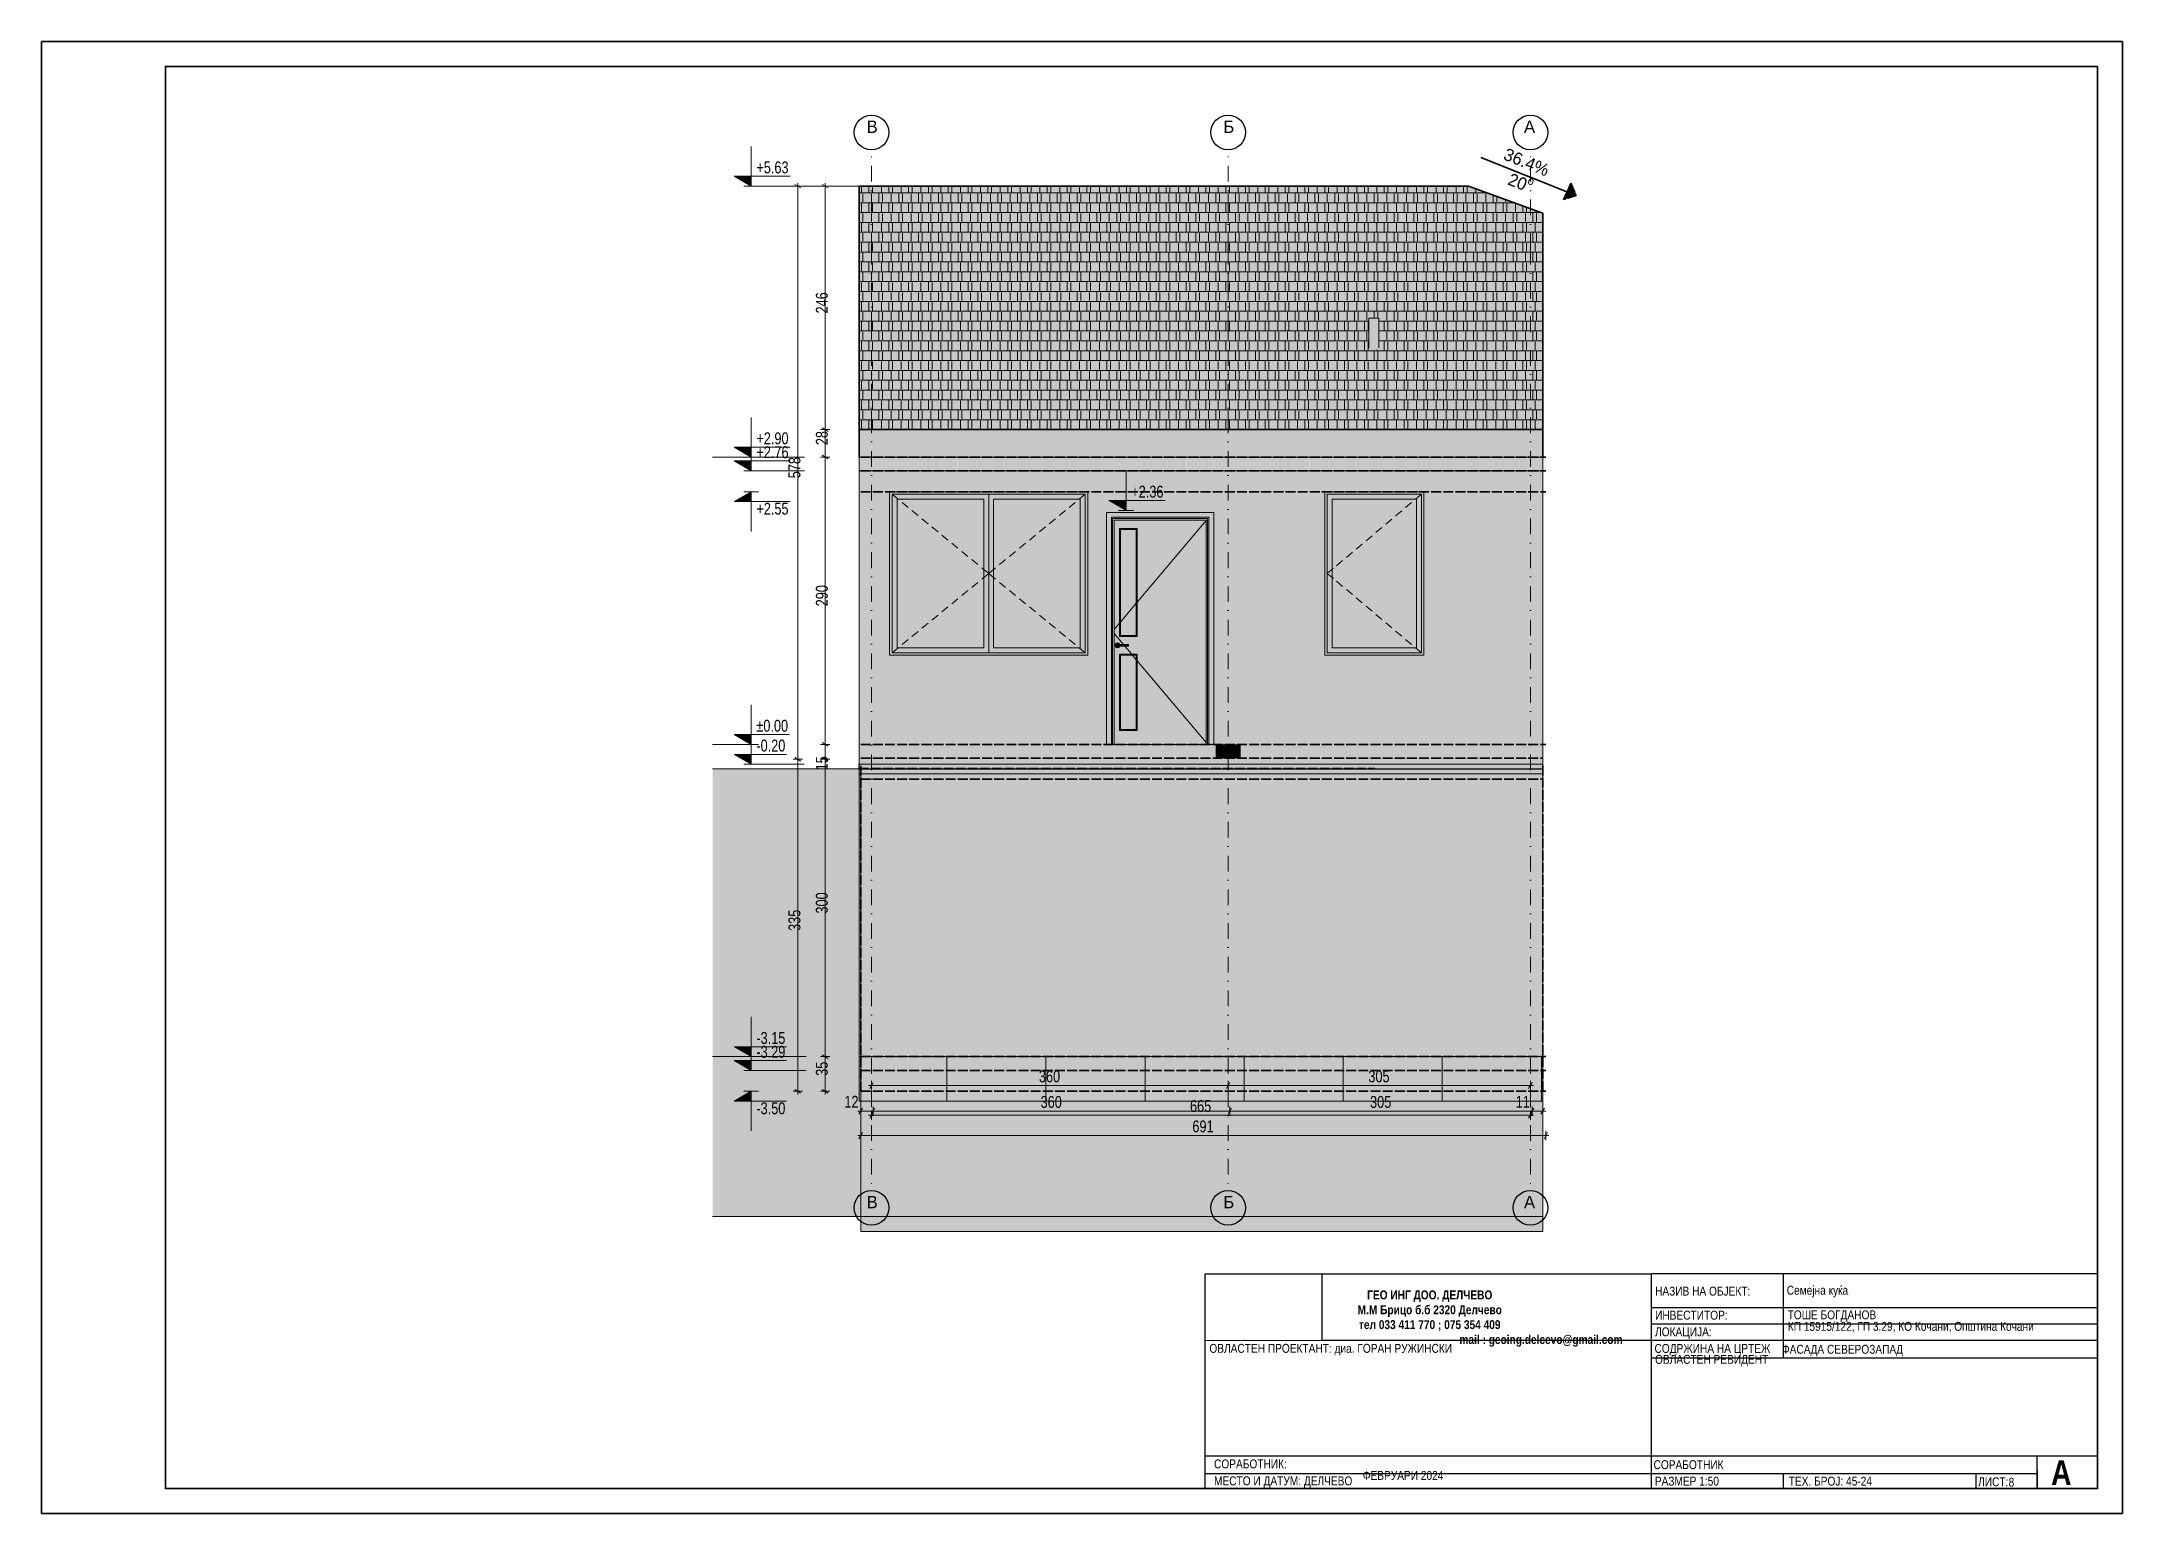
# Model space of a CAD drawing. Header units: millimetres. Extents: x -440 to 2671, y 0 to 297.
# Drawn here: x 2251.1 to 2671.1, y 0 to 297 of the extents above; entities that cross this region are included whole.
import ezdxf
from ezdxf.xclip import XClip

# ---------------------------------------------------------------- set-up
doc = ezdxf.new("R2010")
doc.units = ezdxf.units.MM
doc.header["$MEASUREMENT"] = 0
doc.header["$XCLIPFRAME"] = 0
doc.set_wipeout_variables(frame=1)
for name, pattern in [('- Осеви линии', [6.702778, 3.175, -1.763889, 0, -1.763889]), ('- Скирити линии', [2.45, 2, -0.45]), ('Wipeout_Contour', [1000, 0, -1000])]:
    doc.linetypes.add(name, pattern=pattern)
for name, color, linetype, lineweight, true_color in [('1', 7, 'Continuous', 13, 0x2b2b2b), ('162', 7, 'Continuous', 15, 0xaaaaaa), ('3', 7, 'Continuous', 18, 0x7c7c7c), ('4', 7, 'Continuous', 20, 0x3e3e3e), ('46', 7, 'Continuous', 35, 0x4e4e4e), ('61', 7, 'Continuous', 20, 0x6a6a6a), ('65', 7, 'Continuous', 20, 0x4e4e4e), ('85', 7, 'Continuous', 20, 0x404040), ('87', 7, 'Continuous', 20, 0x6a6a6a), ('88', 7, 'Continuous', 20, 0x5e5e5e), ('89', 7, 'Continuous', 20, 0x111111)]:
    doc.layers.add(name, color=color, linetype=linetype, lineweight=lineweight, true_color=true_color)
for name, color, linetype, lineweight in [('101', 253, 'Continuous', 15), ('129', 255, 'Continuous', 0), ('164', 255, 'Continuous', 15), ('41', 7, 'Continuous', 35), ('7', 7, 'Continuous', 25)]:
    doc.layers.add(name, color=color, linetype=linetype, lineweight=lineweight)
doc.layers.add('RGB colored ARCHICAD elements', color=7, linetype='Continuous')
doc.styles.add('GENERATED_STYLE_4', font='GOTHIC.TTF')
doc.styles.add('GENERATED_STYLE_5', font='GOTHICB.TTF')
doc.styles.add('GENERATED_STYLE_6', font='GOTHIC.TTF')
picture_1 = doc.add_image_def('image1.jpg', size_in_pixel=(1216, 687))

msp = doc.modelspace()

# ---------------------------------------------------------------- texts
at = {"layer": '1', "linetype": 'Continuous', "lineweight": 13, "style": 'GENERATED_STYLE_6'}
for s, insert, char_height, attachment_point in [('\\A1;{\\pql;\\pt0;\\fCentury Gothic|b0|i0|c0|p34;В}', (2417.67, 281.08), 2.5, 1), ('\\A1;{\\pql;\\pt0;\\fCentury Gothic|b0|i0|c0|p34;Б}', (2489.67, 281.08), 2.5, 1), ('\\A1;{\\pql;\\pt0;\\fCentury Gothic|b0|i0|c0|p34;А}', (2550.35, 281.08), 2.5, 1), ('\\A1;{\\W0.800000x;\\pql;\\fCentury Gothic|b0|i0|c0|p34;+5.63}', (2395.4, 270.38), 2.4, 7), ('\\A1;{\\W0.800000x;\\pql;\\fCentury Gothic|b0|i0|c0|p34;+2.90}', (2395.4, 215.71), 2.4, 7), ('\\A1;{\\W0.800000x;\\pql;\\fCentury Gothic|b0|i0|c0|p34;+2.90}', (2395.4, 215.71), 2.4, 7), ('\\A1;{\\W0.800000x;\\pql;\\fCentury Gothic|b0|i0|c0|p34;+2.76}', (2395.4, 212.91), 2.4, 7), ('\\A1;{\\W0.800000x;\\pql;\\fCentury Gothic|b0|i0|c0|p34;+2.36}', (2471.07, 204.95), 2.4, 7), ('\\A1;{\\W0.800000x;\\pql;\\fCentury Gothic|b0|i0|c0|p34;+2.55}', (2395.4, 201.51), 2.4, 7), ('\\A1;{\\W0.800000x;\\pql;\\fCentury Gothic|b0|i0|c0|p34;±0.00}', (2395.4, 157.71), 2.4, 7), ('\\A1;{\\W0.800000x;\\pql;\\fCentury Gothic|b0|i0|c0|p34;-0.20}', (2395.4, 153.71), 2.4, 7), ('\\A1;{\\W0.800000x;\\pql;\\fCentury Gothic|b0|i0|c0|p34;-3.15}', (2395.4, 94.71), 2.4, 7), ('\\A1;{\\W0.800000x;\\pql;\\fCentury Gothic|b0|i0|c0|p34;-3.15}', (2395.4, 94.71), 2.4, 7), ('\\A1;{\\W0.800000x;\\pql;\\fCentury Gothic|b0|i0|c0|p34;-3.15}', (2395.4, 94.71), 2.4, 7), ('\\A1;{\\W0.800000x;\\pql;\\fCentury Gothic|b0|i0|c0|p34;-3.29}', (2395.4, 91.91), 2.4, 7), ('\\A1;{\\W0.800000x;\\pql;\\fCentury Gothic|b0|i0|c0|p34;360}', (2452.43, 86.96), 2.4, 7), ('\\A1;{\\W0.800000x;\\pql;\\fCentury Gothic|b0|i0|c0|p34;305}', (2518.93, 86.96), 2.4, 7), ('\\A1;{\\W0.800000x;\\pql;\\fCentury Gothic|b0|i0|c0|p34;12}', (2413.16, 81.86), 2.4, 7), ('\\A1;{\\W0.800000x;\\pql;\\fCentury Gothic|b0|i0|c0|p34;360}', (2452.77, 81.79), 2.4, 7), ('\\A1;{\\W0.800000x;\\pql;\\fCentury Gothic|b0|i0|c0|p34;305}', (2519.27, 81.79), 2.4, 7), ('\\A1;{\\W0.800000x;\\pql;\\fCentury Gothic|b0|i0|c0|p34;11}', (2548.66, 81.86), 2.4, 7), ('\\A1;{\\W0.800000x;\\pql;\\fCentury Gothic|b0|i0|c0|p34;-3.50}', (2395.4, 80.51), 2.4, 7), ('\\A1;{\\W0.800000x;\\pql;\\fCentury Gothic|b0|i0|c0|p34;665}', (2482.93, 80.96), 2.4, 7), ('\\A1;{\\W0.800000x;\\pql;\\fCentury Gothic|b0|i0|c0|p34;691}', (2483.41, 76.86), 2.4, 7), ('\\A1;{\\pql;\\pt0;\\fCentury Gothic|b0|i0|c0|p34;В}', (2417.67, 64.08), 2.5, 1), ('\\A1;{\\pql;\\pt0;\\fCentury Gothic|b0|i0|c0|p34;Б}', (2489.67, 64.08), 2.5, 1), ('\\A1;{\\pql;\\pt0;\\fCentury Gothic|b0|i0|c0|p34;А}', (2550.35, 64.08), 2.5, 1)]:
    msp.add_mtext(s, dxfattribs=dict(at, insert=insert, char_height=char_height, attachment_point=attachment_point))
at = {"layer": '1', "linetype": 'Continuous', "lineweight": 13, "char_height": 2.4, "attachment_point": 7, "rotation": 90, "style": 'GENERATED_STYLE_6'}
for s, insert in [('\\A1;{\\W0.800000x;\\pql;\\fCentury Gothic|b0|i0|c0|p34;246}', (2409.84, 242.14)), ('\\A1;{\\W0.800000x;\\pql;\\fCentury Gothic|b0|i0|c0|p34;28}', (2409.84, 215.56)), ('\\A1;{\\W0.800000x;\\pql;\\fCentury Gothic|b0|i0|c0|p34;578}', (2404.32, 208.88)), ('\\A1;{\\W0.800000x;\\pql;\\fCentury Gothic|b0|i0|c0|p34;290}', (2409.84, 183.04)), ('\\A1;{\\W0.800000x;\\pql;\\fCentury Gothic|b0|i0|c0|p34;15}', (2409.84, 149.93)), ('\\A1;{\\W0.800000x;\\pql;\\fCentury Gothic|b0|i0|c0|p34;300}', (2409.84, 121.04)), ('\\A1;{\\W0.800000x;\\pql;\\fCentury Gothic|b0|i0|c0|p34;335}', (2404.32, 117.54)), ('\\A1;{\\W0.800000x;\\pql;\\fCentury Gothic|b0|i0|c0|p34;35}', (2409.84, 88.29))]:
    msp.add_mtext(s, dxfattribs=dict(at, insert=insert))
at = {"layer": '41', "color": 7, "linetype": 'Continuous', "lineweight": 35, "char_height": 1.8, "attachment_point": 4, "style": 'GENERATED_STYLE_4'}
for s, insert in [('\\A1;{\\W0.850000x;\\pql;\\fCentury Gothic|b0|i0|c204|p34;НАЗИВ НА ОБЈЕКТ:}', (2576.8, 44.84)), ('\\A1;{\\W0.850000x;\\pql;\\fCentury Gothic|b0|i0|c204|p34;Семејна куќа}', (2603.38, 44.76)), ('\\A1;{\\W0.850000x;\\pql;\\fCentury Gothic|b0|i0|c204|p34;ИНВЕСТИТОР:}', (2576.8, 39.98)), ('\\A1;{\\W0.850000x;\\pql;\\fCentury Gothic|b0|i0|c204|p34;ТОШЕ БОГДАНОВ}', (2603.56, 39.8)), ('\\A1;{\\W0.850000x;\\pql;\\fCentury Gothic|b0|i0|c204|p34;КП 15915/12\\fCentury Gothic|b0|i0|c204|p34;2\\fCentury Gothic|b0|i0|c204|p34;, ГП 3.29, КО Кочани, Општина Кочани\\P\\pql;\\fCentury Gothic|b0|i0|c204|p34;}', (2603.59, 37.57)), ('\\A1;{\\W0.850000x;\\pql;\\fCentury Gothic|b0|i0|c204|p34;СОДРЖИНА НА ЦРТЕЖ}', (2576.69, 33.02)), ('\\A1;{\\W0.850000x;\\pql;\\fCentury Gothic|b0|i0|c204|p34;ЛОКАЦИЈА:}', (2576.8, 36.38)), ('\\A1;{\\W0.850000x;\\pql;\\fCentury Gothic|b0|i0|c204|p34;ОВЛАСТЕН РЕВИДЕНТ\\P\\pqc;\\fCentury Gothic|b0|i0|c204|p34;}', (2576.8, 30.82)), ('\\A1;{\\W0.850000x;\\pql;\\fCentury Gothic|b0|i0|c204|p34;СОРАБОТНИК:}', (2487.78, 9.97)), ('\\A1;{\\W0.850000x;\\pql;\\fCentury Gothic|b0|i0|c204|p34;ФЕВРУАРИ 2024\\P\\pql;\\fCentury Gothic|b0|i0|c204|p34;}', (2517.81, 7.65)), ('\\A1;{\\W0.850000x;\\pql;\\fCentury Gothic|b0|i0|c204|p34;СОРАБОТНИК}', (2576.5, 9.82)), ('\\A1;{\\W0.850000x;\\pql;\\fCentury Gothic|b0|i0|c204|p34;МЕСТО И ДАТУМ: ДЕЛЧЕВО}', (2487.78, 6.3)), ('\\A1;{\\W0.850000x;\\pql;\\fCentury Gothic|b0|i0|c204|p34;РАЗМЕР 1:50}', (2576.75, 6.49)), ('\\A1;{\\W0.850000x;\\pql;\\fCentury Gothic|b0|i0|c204|p34;ТЕХ. БРОЈ: \\fCentury Gothic|b0|i0|c204|p34;45-24}', (2603.78, 6.49)), ('\\A1;{\\W0.850000x;\\pql;\\fCentury Gothic|b0|i0|c204|p34;ЛИСТ: }', (2642.01, 6.36))]:
    msp.add_mtext(s, dxfattribs=dict(at, insert=insert))
at = {"layer": '46', "color": 7, "linetype": 'Continuous', "lineweight": 35, "char_height": 2.5, "attachment_point": 5, "style": 'GENERATED_STYLE_4'}
for s, insert, rotation in [('\\A1;{\\pqc;\\fCentury Gothic|b0|i0|c204|p34;36.4%}', (2550.86, 272.66), 337.9692), ('\\A1;{\\pqc;\\fCentury Gothic|b0|i0|c204|p34;20\\fCentury Gothic|b0|i0|c204|p34;\\A1{\\H.66x;\\Sо^  ;}}', (2549.64, 268.49), 338.8219)]:
    msp.add_mtext(s, dxfattribs=dict(at, insert=insert, rotation=rotation))
at = {"layer": '46', "color": 7, "linetype": 'Continuous', "lineweight": 35}
for s, insert, char_height, attachment_point, style in [('\\A1;{\\W0.850000x;\\pqc;\\fCentury Gothic|b1|i0|c204|p34;ГЕО ИНГ ДОО. ДЕЛЧЕВО\\P\\pqc;\\fCentury Gothic|b1|i0|c204|p34;М.М Брицо б.б 2320 Делчево \\P\\pqc;\\fCentury Gothic|b1|i0|c204|p34;тел 033 411 770 ; 075 354 409 \\P\\pqc;\\fCentury Gothic|b1|i0|c204|p34;                                                                               \\fCentury Gothic|b1|i0|c204|p34;mail : geoing.delcevo@gmail.com\\P\\pqc;\\fCentury Gothic|b0|i0|c204|p34;\\H1.388889x;}', (2531.32, 39.31), 1.8, 5, 'GENERATED_STYLE_5'), ('\\A1;{\\W0.850000x;\\pql;\\fCentury Gothic|b0|i0|c204|p34;ФАСАДА \\fCentury Gothic|b0|i0|c204|p34;СЕВЕРОЗАПАД}', (2602.42, 32.85), 1.8, 4, 'GENERATED_STYLE_4'), ('\\A1;{\\W0.850000x;\\pql;\\fCentury Gothic|b1|i0|c204|p34;А}', (2656.74, 8.22), 5, 4, 'GENERATED_STYLE_5'), ('\\A1;{\\W0.850000x;\\pql;\\fCentury Gothic|b0|i0|c204|p34;8}', (2648.17, 6.28), 1.8, 4, 'GENERATED_STYLE_4')]:
    msp.add_mtext(s, dxfattribs=dict(at, insert=insert, char_height=char_height, attachment_point=attachment_point, style=style))

# ---------------------------------------------------------------- blocks, each defined once
blk = doc.blocks.new('Drawing_1_1', base_point=(246.71, 41.62))
at = {"color": 254, "linetype": 'Wipeout_Contour', "lineweight": 0, "ltscale": 1001.123103}
blk.add_wipeout([(234.97, 34.99), (258.44, 34.99), (258.44, 48.25), (234.97, 48.25)], dxfattribs=at)
at = {"layer": '1', "color": 250, "lineweight": 13, "true_color": 0x2b2b2b}
image = blk.add_image(picture_1, insert=(234.97, 34.99), size_in_units=(23.47, 13.26), dxfattribs=at)
image.set_boundary_path([(-0.5, -0.5), (1215.5, 686.5)])
blk = doc.blocks.new('*X31')
at = {"layer": '1', "color": 250, "linetype": 'Continuous', "lineweight": 13, "true_color": 0x2a2a2a}
for p, q in [((173, 266.48), (165, 266.48)), ((165, 266.48), (165, 264.49)), ((165.5, 266.65), (165.5, 267.84)), ((165.74, 264.66), (165.74, 266.31)), ((167, 266.48), (167, 267.84)), ((167.5, 264.66), (167.5, 266.31)), ((167.74, 266.65), (167.74, 267.84)), ((169, 264.49), (169, 266.48)), ((169.5, 266.65), (169.5, 267.84)), ((169.74, 264.66), (169.74, 266.31)), ((171, 266.48), (171, 267.84)), ((171.5, 264.66), (171.5, 266.31)), ((171.74, 266.65), (171.74, 267.84)), ((181, 266.48), (173, 266.48)), ((173, 266.48), (173, 264.49)), ((173.5, 266.65), (173.5, 267.84)), ((173.74, 264.66), (173.74, 266.31)), ((175, 266.48), (175, 267.84)), ((175.5, 264.66), (175.5, 266.31)), ((175.74, 266.65), (175.74, 267.84)), ((177, 264.49), (177, 266.48)), ((177.5, 266.65), (177.5, 267.84)), ((177.74, 264.66), (177.74, 266.31)), ((179, 266.48), (179, 267.84)), ((179.5, 264.66), (179.5, 266.31)), ((179.74, 266.65), (179.74, 267.84)), ((189, 266.48), (181, 266.48)), ((181, 266.48), (181, 264.49)), ((181.5, 266.65), (181.5, 267.84)), ((181.74, 264.66), (181.74, 266.31)), ((183, 266.48), (183, 267.84)), ((183.5, 264.66), (183.5, 266.31)), ((183.74, 266.65), (183.74, 267.84)), ((185, 264.49), (185, 266.48)), ((185.5, 266.65), (185.5, 267.84)), ((185.74, 264.66), (185.74, 266.31)), ((187, 266.48), (187, 267.84)), ((187.5, 264.66), (187.5, 266.31)), ((187.74, 266.65), (187.74, 267.84)), ((197, 266.48), (189, 266.48)), ((189, 266.48), (189, 264.49)), ((189.5, 266.65), (189.5, 267.84)), ((189.74, 264.66), (189.74, 266.31)), ((191, 266.48), (191, 267.84)), ((191.5, 264.66), (191.5, 266.31)), ((191.74, 266.65), (191.74, 267.84)), ((193, 264.49), (193, 266.48)), ((193.5, 266.65), (193.5, 267.84)), ((193.74, 264.66), (193.74, 266.31)), ((195, 266.48), (195, 267.84)), ((195.5, 264.66), (195.5, 266.31)), ((195.74, 266.65), (195.74, 267.84)), ((205, 266.48), (197, 266.48)), ((197, 266.48), (197, 264.49)), ((197.5, 266.65), (197.5, 267.84)), ((197.74, 264.66), (197.74, 266.31)), ((199, 266.48), (199, 267.84)), ((199.5, 264.66), (199.5, 266.31)), ((199.74, 266.65), (199.74, 267.84)), ((201, 264.49), (201, 266.48)), ((201.5, 266.65), (201.5, 267.84)), ((201.74, 264.66), (201.74, 266.31)), ((203, 266.48), (203, 267.84)), ((203.5, 264.66), (203.5, 266.31)), ((203.74, 266.65), (203.74, 267.84)), ((213, 266.48), (205, 266.48)), ((205, 266.48), (205, 264.49)), ((205.5, 266.65), (205.5, 267.84)), ((205.74, 264.66), (205.74, 266.31)), ((207, 266.48), (207, 267.84)), ((207.5, 264.66), (207.5, 266.31)), ((207.74, 266.65), (207.74, 267.84)), ((209, 264.49), (209, 266.48)), ((209.5, 266.65), (209.5, 267.84)), ((209.74, 264.66), (209.74, 266.31)), ((211, 266.48), (211, 267.84)), ((211.5, 264.66), (211.5, 266.31)), ((211.74, 266.65), (211.74, 267.84)), ((221, 266.48), (213, 266.48)), ((213, 266.48), (213, 264.49)), ((213.5, 266.65), (213.5, 267.84)), ((213.74, 264.66), (213.74, 266.31)), ((215, 266.48), (215, 267.84)), ((215.5, 264.66), (215.5, 266.31)), ((215.74, 266.65), (215.74, 267.84)), ((217, 264.49), (217, 266.48)), ((217.5, 266.65), (217.5, 267.84)), ((217.74, 264.66), (217.74, 266.31)), ((219, 266.48), (219, 267.84)), ((219.5, 264.66), (219.5, 266.31)), ((219.74, 266.65), (219.74, 267.84)), ((229, 266.48), (221, 266.48)), ((221, 266.48), (221, 264.49)), ((221.5, 266.65), (221.5, 267.84)), ((221.74, 264.66), (221.74, 266.31)), ((223, 266.48), (223, 267.84)), ((223.5, 264.66), (223.5, 266.31)), ((223.74, 266.65), (223.74, 267.84)), ((225, 264.49), (225, 266.48)), ((225.5, 266.65), (225.5, 267.84)), ((225.74, 264.66), (225.74, 266.31)), ((227, 266.48), (227, 267.84)), ((227.5, 264.66), (227.5, 266.31)), ((227.74, 266.65), (227.74, 267.84)), ((237, 266.48), (229, 266.48)), ((229, 266.48), (229, 264.49)), ((229.5, 266.65), (229.5, 267.84)), ((229.74, 264.66), (229.74, 266.31)), ((231, 266.48), (231, 267.84)), ((231.5, 264.66), (231.5, 266.31)), ((231.74, 266.65), (231.74, 267.84)), ((233, 264.49), (233, 266.48)), ((233.5, 266.65), (233.5, 267.84)), ((233.74, 264.66), (233.74, 266.31)), ((235, 266.48), (235, 267.84)), ((235.5, 264.66), (235.5, 266.31)), ((235.74, 266.65), (235.74, 267.84)), ((245, 266.48), (237, 266.48)), ((237, 266.48), (237, 264.49)), ((237.5, 266.65), (237.5, 267.84)), ((237.74, 264.66), (237.74, 266.31)), ((239, 266.48), (239, 267.84)), ((239.5, 264.66), (239.5, 266.31)), ((239.74, 266.65), (239.74, 267.84)), ((241, 264.49), (241, 266.48)), ((241.5, 266.65), (241.5, 267.84)), ((241.74, 264.66), (241.74, 266.31)), ((243, 266.48), (243, 267.84)), ((243.5, 264.66), (243.5, 266.31)), ((243.74, 266.65), (243.74, 267.84)), ((253, 266.48), (245, 266.48)), ((245, 266.48), (245, 264.49)), ((245.5, 266.65), (245.5, 267.84)), ((245.74, 264.66), (245.74, 266.31)), ((247, 266.48), (247, 267.84)), ((247.5, 264.66), (247.5, 266.31)), ((247.74, 266.65), (247.74, 267.84)), ((249, 264.49), (249, 266.48)), ((249.5, 266.65), (249.5, 267.84)), ((249.74, 264.66), (249.74, 266.31)), ((251, 266.48), (251, 267.84)), ((251.5, 264.66), (251.5, 266.31)), ((251.74, 266.65), (251.74, 267.84)), ((261, 266.48), (253, 266.48)), ((253, 266.48), (253, 264.49)), ((253.5, 266.65), (253.5, 267.84)), ((253.74, 264.66), (253.74, 266.31)), ((255, 266.48), (255, 267.84)), ((255.5, 264.66), (255.5, 266.31)), ((255.74, 266.65), (255.74, 267.84)), ((257, 264.49), (257, 266.48)), ((257.5, 266.65), (257.5, 267.84)), ((257.74, 264.66), (257.74, 266.31)), ((259, 266.48), (259, 267.84)), ((259.5, 264.66), (259.5, 266.31)), ((259.74, 266.65), (259.74, 267.84)), ((269, 266.48), (261, 266.48)), ((261, 266.48), (261, 264.49)), ((261.5, 266.65), (261.5, 267.84)), ((261.74, 264.66), (261.74, 266.31)), ((263, 266.48), (263, 267.84)), ((263.5, 264.66), (263.5, 266.31)), ((263.74, 266.65), (263.74, 267.84)), ((265, 264.49), (265, 266.48)), ((265.5, 266.65), (265.5, 267.84)), ((265.74, 264.66), (265.74, 266.31)), ((267, 266.48), (267, 267.84)), ((267.5, 264.66), (267.5, 266.31)), ((267.74, 266.65), (267.74, 267.84)), ((277, 266.48), (269, 266.48)), ((269, 266.48), (269, 264.49)), ((269.5, 266.65), (269.5, 267.84)), ((269.74, 264.66), (269.74, 266.31)), ((271, 266.48), (271, 267.84)), ((271.5, 264.66), (271.5, 266.31)), ((271.74, 266.65), (271.74, 267.84)), ((273, 264.49), (273, 266.48)), ((273.5, 266.65), (273.5, 267.84)), ((273.74, 264.66), (273.74, 266.31)), ((275, 266.48), (275, 267.84)), ((275.5, 264.66), (275.5, 266.31)), ((275.74, 266.65), (275.74, 267.84)), ((285, 266.48), (277, 266.48)), ((277, 266.48), (277, 264.49)), ((277.5, 266.65), (277.5, 267.84)), ((277.74, 264.66), (277.74, 266.31)), ((279, 266.48), (279, 267.84)), ((279.5, 264.66), (279.5, 266.31)), ((279.74, 266.65), (279.74, 267.84)), ((281, 264.49), (281, 266.48)), ((281.5, 266.65), (281.5, 267.84)), ((281.74, 264.66), (281.74, 266.31)), ((283, 266.48), (283, 267.84)), ((283.5, 264.66), (283.5, 266.31)), ((283.74, 266.65), (283.74, 267.84)), ((291.75, 266.48), (285, 266.48)), ((285, 266.48), (285, 264.49)), ((285.5, 266.65), (285.5, 267.84)), ((285.74, 264.66), (285.74, 266.31)), ((287, 266.48), (287, 267.84)), ((287.5, 264.66), (287.5, 266.31)), ((287.74, 266.65), (287.74, 267.84)), ((289, 264.49), (289, 266.48)), ((289.5, 266.65), (289.5, 267.3)), ((289.74, 264.66), (289.74, 266.31)), ((291, 266.48), (291, 266.75)), ((291.5, 264.66), (291.5, 266.31)), ((293, 266.02), (293, 264.49)), ((293.74, 264.66), (293.74, 265.75)), ((295.5, 264.66), (295.5, 265.11)), ((165, 264.49), (173, 264.49)), ((173, 262.5), (165, 262.5)), ((165, 262.5), (165, 260.51)), ((165, 260.51), (173, 260.51)), ((165.5, 262.67), (165.5, 264.32)), ((165.74, 260.68), (165.74, 262.33)), ((167, 262.5), (167, 264.49)), ((167, 258.52), (167, 260.51)), ((167.5, 260.68), (167.5, 262.33)), ((167.74, 262.67), (167.74, 264.32)), ((169, 260.51), (169, 262.5)), ((169.5, 262.67), (169.5, 264.32)), ((169.74, 260.68), (169.74, 262.33)), ((171, 262.5), (171, 264.49)), ((171, 258.52), (171, 260.51)), ((171.5, 260.68), (171.5, 262.33)), ((171.74, 262.67), (171.74, 264.32)), ((173, 264.49), (181, 264.49)), ((181, 262.5), (173, 262.5)), ((173, 262.5), (173, 260.51)), ((173, 260.51), (181, 260.51)), ((173.5, 262.67), (173.5, 264.32)), ((173.74, 260.68), (173.74, 262.33)), ((175, 262.5), (175, 264.49)), ((175, 258.52), (175, 260.51)), ((175.5, 260.68), (175.5, 262.33)), ((175.74, 262.67), (175.74, 264.32)), ((177, 260.51), (177, 262.5)), ((177.5, 262.67), (177.5, 264.32)), ((177.74, 260.68), (177.74, 262.33)), ((179, 262.5), (179, 264.49)), ((179, 258.52), (179, 260.51)), ((179.5, 260.68), (179.5, 262.33)), ((179.74, 262.67), (179.74, 264.32)), ((181, 264.49), (189, 264.49)), ((189, 262.5), (181, 262.5)), ((181, 262.5), (181, 260.51)), ((181, 260.51), (189, 260.51)), ((181.5, 262.67), (181.5, 264.32)), ((181.74, 260.68), (181.74, 262.33)), ((183, 262.5), (183, 264.49)), ((183, 258.52), (183, 260.51)), ((183.5, 260.68), (183.5, 262.33)), ((183.74, 262.67), (183.74, 264.32)), ((185, 260.51), (185, 262.5)), ((185.5, 262.67), (185.5, 264.32)), ((185.74, 260.68), (185.74, 262.33)), ((187, 262.5), (187, 264.49)), ((187, 258.52), (187, 260.51)), ((187.5, 260.68), (187.5, 262.33)), ((187.74, 262.67), (187.74, 264.32)), ((189, 264.49), (197, 264.49)), ((197, 262.5), (189, 262.5)), ((189, 262.5), (189, 260.51)), ((189, 260.51), (197, 260.51)), ((189.5, 262.67), (189.5, 264.32)), ((189.74, 260.68), (189.74, 262.33)), ((191, 262.5), (191, 264.49)), ((191, 258.52), (191, 260.51)), ((191.5, 260.68), (191.5, 262.33)), ((191.74, 262.67), (191.74, 264.32)), ((193, 260.51), (193, 262.5)), ((193.5, 262.67), (193.5, 264.32)), ((193.74, 260.68), (193.74, 262.33)), ((195, 262.5), (195, 264.49)), ((195, 258.52), (195, 260.51)), ((195.5, 260.68), (195.5, 262.33)), ((195.74, 262.67), (195.74, 264.32)), ((197, 264.49), (205, 264.49)), ((205, 262.5), (197, 262.5)), ((197, 262.5), (197, 260.51)), ((197, 260.51), (205, 260.51)), ((197.5, 262.67), (197.5, 264.32)), ((197.74, 260.68), (197.74, 262.33)), ((199, 262.5), (199, 264.49)), ((199, 258.52), (199, 260.51)), ((199.5, 260.68), (199.5, 262.33)), ((199.74, 262.67), (199.74, 264.32)), ((201, 260.51), (201, 262.5)), ((201.5, 262.67), (201.5, 264.32)), ((201.74, 260.68), (201.74, 262.33)), ((203, 262.5), (203, 264.49)), ((203, 258.52), (203, 260.51)), ((203.5, 260.68), (203.5, 262.33)), ((203.74, 262.67), (203.74, 264.32)), ((205, 264.49), (213, 264.49)), ((213, 262.5), (205, 262.5)), ((205, 262.5), (205, 260.51)), ((205, 260.51), (213, 260.51)), ((205.5, 262.67), (205.5, 264.32)), ((205.74, 260.68), (205.74, 262.33)), ((207, 262.5), (207, 264.49)), ((207, 258.52), (207, 260.51)), ((207.5, 260.68), (207.5, 262.33)), ((207.74, 262.67), (207.74, 264.32)), ((209, 260.51), (209, 262.5)), ((209.5, 262.67), (209.5, 264.32)), ((209.74, 260.68), (209.74, 262.33)), ((211, 262.5), (211, 264.49)), ((211, 258.52), (211, 260.51)), ((211.5, 260.68), (211.5, 262.33)), ((211.74, 262.67), (211.74, 264.32)), ((213, 264.49), (221, 264.49)), ((221, 262.5), (213, 262.5)), ((213, 262.5), (213, 260.51)), ((213, 260.51), (221, 260.51)), ((213.5, 262.67), (213.5, 264.32)), ((213.74, 260.68), (213.74, 262.33)), ((215, 262.5), (215, 264.49)), ((215, 258.52), (215, 260.51)), ((215.5, 260.68), (215.5, 262.33)), ((215.74, 262.67), (215.74, 264.32)), ((217, 260.51), (217, 262.5)), ((217.5, 262.67), (217.5, 264.32)), ((217.74, 260.68), (217.74, 262.33)), ((219, 262.5), (219, 264.49)), ((219, 258.52), (219, 260.51)), ((219.5, 260.68), (219.5, 262.33)), ((219.74, 262.67), (219.74, 264.32)), ((221, 264.49), (229, 264.49)), ((229, 262.5), (221, 262.5)), ((221, 262.5), (221, 260.51)), ((221, 260.51), (229, 260.51)), ((221.5, 262.67), (221.5, 264.32)), ((221.74, 260.68), (221.74, 262.33)), ((223, 262.5), (223, 264.49)), ((223, 258.52), (223, 260.51)), ((223.5, 260.68), (223.5, 262.33)), ((223.74, 262.67), (223.74, 264.32)), ((225, 260.51), (225, 262.5)), ((225.5, 262.67), (225.5, 264.32)), ((225.74, 260.68), (225.74, 262.33)), ((227, 262.5), (227, 264.49)), ((227, 258.52), (227, 260.51)), ((227.5, 260.68), (227.5, 262.33)), ((227.74, 262.67), (227.74, 264.32)), ((229, 264.49), (237, 264.49)), ((237, 262.5), (229, 262.5)), ((229, 262.5), (229, 260.51)), ((229, 260.51), (237, 260.51)), ((229.5, 262.67), (229.5, 264.32)), ((229.74, 260.68), (229.74, 262.33)), ((231, 262.5), (231, 264.49)), ((231, 258.52), (231, 260.51)), ((231.5, 260.68), (231.5, 262.33)), ((231.74, 262.67), (231.74, 264.32)), ((233, 260.51), (233, 262.5)), ((233.5, 262.67), (233.5, 264.32)), ((233.74, 260.68), (233.74, 262.33)), ((235, 262.5), (235, 264.49)), ((235, 258.52), (235, 260.51)), ((235.5, 260.68), (235.5, 262.33)), ((235.74, 262.67), (235.74, 264.32)), ((237, 264.49), (245, 264.49)), ((245, 262.5), (237, 262.5)), ((237, 262.5), (237, 260.51)), ((237, 260.51), (245, 260.51)), ((237.5, 262.67), (237.5, 264.32)), ((237.74, 260.68), (237.74, 262.33)), ((239, 262.5), (239, 264.49)), ((239, 258.52), (239, 260.51)), ((239.5, 260.68), (239.5, 262.33)), ((239.74, 262.67), (239.74, 264.32)), ((241, 260.51), (241, 262.5)), ((241.5, 262.67), (241.5, 264.32)), ((241.74, 260.68), (241.74, 262.33)), ((243, 262.5), (243, 264.49)), ((243, 258.52), (243, 260.51)), ((243.5, 260.68), (243.5, 262.33)), ((243.74, 262.67), (243.74, 264.32)), ((245, 264.49), (253, 264.49)), ((253, 262.5), (245, 262.5)), ((245, 262.5), (245, 260.51)), ((245, 260.51), (253, 260.51)), ((245.5, 262.67), (245.5, 264.32)), ((245.74, 260.68), (245.74, 262.33)), ((247, 262.5), (247, 264.49)), ((247, 258.52), (247, 260.51)), ((247.5, 260.68), (247.5, 262.33)), ((247.74, 262.67), (247.74, 264.32)), ((249, 260.51), (249, 262.5)), ((249.5, 262.67), (249.5, 264.32)), ((249.74, 260.68), (249.74, 262.33)), ((251, 262.5), (251, 264.49)), ((251, 258.52), (251, 260.51)), ((251.5, 260.68), (251.5, 262.33)), ((251.74, 262.67), (251.74, 264.32)), ((253, 264.49), (261, 264.49)), ((261, 262.5), (253, 262.5)), ((253, 262.5), (253, 260.51)), ((253, 260.51), (261, 260.51)), ((253.5, 262.67), (253.5, 264.32)), ((253.74, 260.68), (253.74, 262.33)), ((255, 262.5), (255, 264.49)), ((255, 258.52), (255, 260.51)), ((255.5, 260.68), (255.5, 262.33)), ((255.74, 262.67), (255.74, 264.32)), ((257, 260.51), (257, 262.5)), ((257.5, 262.67), (257.5, 264.32)), ((257.74, 260.68), (257.74, 262.33)), ((259, 262.5), (259, 264.49)), ((259, 258.52), (259, 260.51)), ((259.5, 260.68), (259.5, 262.33)), ((259.74, 262.67), (259.74, 264.32)), ((261, 264.49), (269, 264.49)), ((269, 262.5), (261, 262.5)), ((261, 262.5), (261, 260.51)), ((261, 260.51), (269, 260.51)), ((261.5, 262.67), (261.5, 264.32)), ((261.74, 260.68), (261.74, 262.33)), ((263, 262.5), (263, 264.49)), ((263, 258.52), (263, 260.51)), ((263.5, 260.68), (263.5, 262.33)), ((263.74, 262.67), (263.74, 264.32)), ((265, 260.51), (265, 262.5)), ((265.5, 262.67), (265.5, 264.32)), ((265.74, 260.68), (265.74, 262.33)), ((267, 262.5), (267, 264.49)), ((267, 258.52), (267, 260.51)), ((267.5, 260.68), (267.5, 262.33)), ((267.74, 262.67), (267.74, 264.32)), ((269, 264.49), (277, 264.49)), ((277, 262.5), (269, 262.5)), ((269, 262.5), (269, 260.51)), ((269, 260.51), (277, 260.51)), ((269.5, 262.67), (269.5, 264.32)), ((269.74, 260.68), (269.74, 262.33)), ((271, 262.5), (271, 264.49)), ((271, 258.52), (271, 260.51)), ((271.5, 260.68), (271.5, 262.33)), ((271.74, 262.67), (271.74, 264.32)), ((273, 260.51), (273, 262.5)), ((273.5, 262.67), (273.5, 264.32)), ((273.74, 260.68), (273.74, 262.33)), ((275, 262.5), (275, 264.49)), ((275, 258.52), (275, 260.51)), ((275.5, 260.68), (275.5, 262.33)), ((275.74, 262.67), (275.74, 264.32)), ((277, 264.49), (285, 264.49)), ((285, 262.5), (277, 262.5)), ((277, 262.5), (277, 260.51)), ((277, 260.51), (285, 260.51)), ((277.5, 262.67), (277.5, 264.32)), ((277.74, 260.68), (277.74, 262.33)), ((279, 262.5), (279, 264.49)), ((279, 258.52), (279, 260.51)), ((279.5, 260.68), (279.5, 262.33)), ((279.74, 262.67), (279.74, 264.32)), ((281, 260.51), (281, 262.5)), ((281.5, 262.67), (281.5, 264.32)), ((281.74, 260.68), (281.74, 262.33)), ((283, 262.5), (283, 264.49)), ((283, 258.52), (283, 260.51)), ((283.5, 260.68), (283.5, 262.33)), ((283.74, 262.67), (283.74, 264.32)), ((285, 264.49), (293, 264.49)), ((293, 262.5), (285, 262.5)), ((285, 262.5), (285, 260.51)), ((285, 260.51), (293, 260.51)), ((285.5, 262.67), (285.5, 264.32)), ((285.74, 260.68), (285.74, 262.33)), ((287, 262.5), (287, 264.49)), ((287, 258.52), (287, 260.51)), ((287.5, 260.68), (287.5, 262.33)), ((287.74, 262.67), (287.74, 264.32)), ((289, 260.51), (289, 262.5)), ((289.5, 262.67), (289.5, 264.32)), ((289.74, 260.68), (289.74, 262.33)), ((291, 262.5), (291, 264.49)), ((291, 258.52), (291, 260.51)), ((291.5, 260.68), (291.5, 262.33)), ((291.74, 262.67), (291.74, 264.32)), ((293, 264.49), (297.22, 264.49)), ((301, 262.5), (293, 262.5)), ((293, 262.5), (293, 260.51)), ((293, 260.51), (301, 260.51)), ((293.5, 262.67), (293.5, 264.32)), ((293.74, 260.68), (293.74, 262.33)), ((295, 262.5), (295, 264.49)), ((295, 258.52), (295, 260.51)), ((295.5, 260.68), (295.5, 262.33)), ((295.74, 262.67), (295.74, 264.32)), ((297, 264.49), (297, 264.57)), ((297, 260.51), (297, 262.5)), ((297.5, 262.67), (297.5, 264.32)), ((297.74, 260.68), (297.74, 262.33)), ((299, 262.5), (299, 263.84)), ((299, 258.52), (299, 260.51)), ((299.5, 260.68), (299.5, 262.33)), ((299.74, 262.67), (299.74, 263.57)), ((302.69, 262.5), (301, 262.5)), ((301, 262.5), (301, 260.51)), ((301, 260.51), (303, 260.51)), ((301.5, 262.67), (301.5, 262.93)), ((301.74, 260.68), (301.74, 262.33)), ((173, 258.52), (165, 258.52)), ((165, 258.52), (165, 256.53)), ((165, 256.53), (173, 256.53)), ((165.5, 258.69), (165.5, 260.34)), ((165.5, 254.71), (165.5, 256.36)), ((165.74, 256.7), (165.74, 258.35)), ((167, 254.54), (167, 256.53)), ((167.5, 256.7), (167.5, 258.35)), ((167.74, 258.69), (167.74, 260.34)), ((167.74, 254.71), (167.74, 256.36)), ((169, 256.53), (169, 258.52)), ((169.5, 258.69), (169.5, 260.34)), ((169.5, 254.71), (169.5, 256.36)), ((169.74, 256.7), (169.74, 258.35)), ((171, 254.54), (171, 256.53)), ((171.5, 256.7), (171.5, 258.35)), ((171.74, 258.69), (171.74, 260.34)), ((171.74, 254.71), (171.74, 256.36)), ((181, 258.52), (173, 258.52)), ((173, 258.52), (173, 256.53)), ((173, 256.53), (181, 256.53)), ((173.5, 258.69), (173.5, 260.34)), ((173.5, 254.71), (173.5, 256.36)), ((173.74, 256.7), (173.74, 258.35)), ((175, 254.54), (175, 256.53)), ((175.5, 256.7), (175.5, 258.35)), ((175.74, 258.69), (175.74, 260.34)), ((175.74, 254.71), (175.74, 256.36)), ((177, 256.53), (177, 258.52)), ((177.5, 258.69), (177.5, 260.34)), ((177.5, 254.71), (177.5, 256.36)), ((177.74, 256.7), (177.74, 258.35)), ((179, 254.54), (179, 256.53)), ((179.5, 256.7), (179.5, 258.35)), ((179.74, 258.69), (179.74, 260.34)), ((179.74, 254.71), (179.74, 256.36)), ((189, 258.52), (181, 258.52)), ((181, 258.52), (181, 256.53)), ((181, 256.53), (189, 256.53)), ((181.5, 258.69), (181.5, 260.34)), ((181.5, 254.71), (181.5, 256.36)), ((181.74, 256.7), (181.74, 258.35)), ((183, 254.54), (183, 256.53)), ((183.5, 256.7), (183.5, 258.35)), ((183.74, 258.69), (183.74, 260.34)), ((183.74, 254.71), (183.74, 256.36)), ((185, 256.53), (185, 258.52)), ((185.5, 258.69), (185.5, 260.34)), ((185.5, 254.71), (185.5, 256.36)), ((185.74, 256.7), (185.74, 258.35)), ((187, 254.54), (187, 256.53)), ((187.5, 256.7), (187.5, 258.35)), ((187.74, 258.69), (187.74, 260.34)), ((187.74, 254.71), (187.74, 256.36)), ((197, 258.52), (189, 258.52)), ((189, 258.52), (189, 256.53)), ((189, 256.53), (197, 256.53)), ((189.5, 258.69), (189.5, 260.34)), ((189.5, 254.71), (189.5, 256.36)), ((189.74, 256.7), (189.74, 258.35)), ((191, 254.54), (191, 256.53)), ((191.5, 256.7), (191.5, 258.35)), ((191.74, 258.69), (191.74, 260.34)), ((191.74, 254.71), (191.74, 256.36)), ((193, 256.53), (193, 258.52)), ((193.5, 258.69), (193.5, 260.34)), ((193.5, 254.71), (193.5, 256.36)), ((193.74, 256.7), (193.74, 258.35)), ((195, 254.54), (195, 256.53)), ((195.5, 256.7), (195.5, 258.35)), ((195.74, 258.69), (195.74, 260.34)), ((195.74, 254.71), (195.74, 256.36)), ((205, 258.52), (197, 258.52)), ((197, 258.52), (197, 256.53)), ((197, 256.53), (205, 256.53)), ((197.5, 258.69), (197.5, 260.34)), ((197.5, 254.71), (197.5, 256.36)), ((197.74, 256.7), (197.74, 258.35)), ((199, 254.54), (199, 256.53)), ((199.5, 256.7), (199.5, 258.35)), ((199.74, 258.69), (199.74, 260.34)), ((199.74, 254.71), (199.74, 256.36)), ((201, 256.53), (201, 258.52)), ((201.5, 258.69), (201.5, 260.34)), ((201.5, 254.71), (201.5, 256.36)), ((201.74, 256.7), (201.74, 258.35)), ((203, 254.54), (203, 256.53)), ((203.5, 256.7), (203.5, 258.35)), ((203.74, 258.69), (203.74, 260.34)), ((203.74, 254.71), (203.74, 256.36)), ((213, 258.52), (205, 258.52)), ((205, 258.52), (205, 256.53)), ((205, 256.53), (213, 256.53)), ((205.5, 258.69), (205.5, 260.34)), ((205.5, 254.71), (205.5, 256.36)), ((205.74, 256.7), (205.74, 258.35)), ((207, 254.54), (207, 256.53)), ((207.5, 256.7), (207.5, 258.35)), ((207.74, 258.69), (207.74, 260.34)), ((207.74, 254.71), (207.74, 256.36)), ((209, 256.53), (209, 258.52)), ((209.5, 258.69), (209.5, 260.34)), ((209.5, 254.71), (209.5, 256.36)), ((209.74, 256.7), (209.74, 258.35)), ((211, 254.54), (211, 256.53)), ((211.5, 256.7), (211.5, 258.35)), ((211.74, 258.69), (211.74, 260.34)), ((211.74, 254.71), (211.74, 256.36)), ((221, 258.52), (213, 258.52)), ((213, 258.52), (213, 256.53)), ((213, 256.53), (221, 256.53)), ((213.5, 258.69), (213.5, 260.34)), ((213.5, 254.71), (213.5, 256.36)), ((213.74, 256.7), (213.74, 258.35)), ((215, 254.54), (215, 256.53)), ((215.5, 256.7), (215.5, 258.35)), ((215.74, 258.69), (215.74, 260.34)), ((215.74, 254.71), (215.74, 256.36)), ((217, 256.53), (217, 258.52)), ((217.5, 258.69), (217.5, 260.34)), ((217.5, 254.71), (217.5, 256.36)), ((217.74, 256.7), (217.74, 258.35)), ((219, 254.54), (219, 256.53)), ((219.5, 256.7), (219.5, 258.35)), ((219.74, 258.69), (219.74, 260.34)), ((219.74, 254.71), (219.74, 256.36)), ((229, 258.52), (221, 258.52)), ((221, 258.52), (221, 256.53)), ((221, 256.53), (229, 256.53)), ((221.5, 258.69), (221.5, 260.34)), ((221.5, 254.71), (221.5, 256.36)), ((221.74, 256.7), (221.74, 258.35)), ((223, 254.54), (223, 256.53)), ((223.5, 256.7), (223.5, 258.35)), ((223.74, 258.69), (223.74, 260.34)), ((223.74, 254.71), (223.74, 256.36)), ((225, 256.53), (225, 258.52)), ((225.5, 258.69), (225.5, 260.34)), ((225.5, 254.71), (225.5, 256.36)), ((225.74, 256.7), (225.74, 258.35)), ((227, 254.54), (227, 256.53)), ((227.5, 256.7), (227.5, 258.35)), ((227.74, 258.69), (227.74, 260.34)), ((227.74, 254.71), (227.74, 256.36)), ((237, 258.52), (229, 258.52)), ((229, 258.52), (229, 256.53)), ((229, 256.53), (237, 256.53)), ((229.5, 258.69), (229.5, 260.34)), ((229.5, 254.71), (229.5, 256.36)), ((229.74, 256.7), (229.74, 258.35)), ((231, 254.54), (231, 256.53)), ((231.5, 256.7), (231.5, 258.35)), ((231.74, 258.69), (231.74, 260.34)), ((231.74, 254.71), (231.74, 256.36)), ((233, 256.53), (233, 258.52)), ((233.5, 258.69), (233.5, 260.34)), ((233.5, 254.71), (233.5, 256.36)), ((233.74, 256.7), (233.74, 258.35)), ((235, 254.54), (235, 256.53)), ((235.5, 256.7), (235.5, 258.35)), ((235.74, 258.69), (235.74, 260.34)), ((235.74, 254.71), (235.74, 256.36)), ((245, 258.52), (237, 258.52)), ((237, 258.52), (237, 256.53)), ((237, 256.53), (245, 256.53)), ((237.5, 258.69), (237.5, 260.34)), ((237.5, 254.71), (237.5, 256.36)), ((237.74, 256.7), (237.74, 258.35)), ((239, 254.54), (239, 256.53)), ((239.5, 256.7), (239.5, 258.35)), ((239.74, 258.69), (239.74, 260.34)), ((239.74, 254.71), (239.74, 256.36)), ((241, 256.53), (241, 258.52)), ((241.5, 258.69), (241.5, 260.34)), ((241.5, 254.71), (241.5, 256.36)), ((241.74, 256.7), (241.74, 258.35)), ((243, 254.54), (243, 256.53)), ((243.5, 256.7), (243.5, 258.35)), ((243.74, 258.69), (243.74, 260.34)), ((243.74, 254.71), (243.74, 256.36)), ((253, 258.52), (245, 258.52)), ((245, 258.52), (245, 256.53)), ((245, 256.53), (253, 256.53)), ((245.5, 258.69), (245.5, 260.34)), ((245.5, 254.71), (245.5, 256.36)), ((245.74, 256.7), (245.74, 258.35)), ((247, 254.54), (247, 256.53)), ((247.5, 256.7), (247.5, 258.35)), ((247.74, 258.69), (247.74, 260.34)), ((247.74, 254.71), (247.74, 256.36)), ((249, 256.53), (249, 258.52)), ((249.5, 258.69), (249.5, 260.34)), ((249.5, 254.71), (249.5, 256.36)), ((249.74, 256.7), (249.74, 258.35)), ((251, 254.54), (251, 256.53)), ((251.5, 256.7), (251.5, 258.35)), ((251.74, 258.69), (251.74, 260.34)), ((251.74, 254.71), (251.74, 256.36)), ((261, 258.52), (253, 258.52)), ((253, 258.52), (253, 256.53)), ((253, 256.53), (261, 256.53)), ((253.5, 258.69), (253.5, 260.34)), ((253.5, 254.71), (253.5, 256.36)), ((253.74, 256.7), (253.74, 258.35)), ((255, 254.54), (255, 256.53)), ((255.5, 256.7), (255.5, 258.35)), ((255.74, 258.69), (255.74, 260.34)), ((255.74, 254.71), (255.74, 256.36)), ((257, 256.53), (257, 258.52)), ((257.5, 258.69), (257.5, 260.34)), ((257.5, 254.71), (257.5, 256.36)), ((257.74, 256.7), (257.74, 258.35)), ((259, 254.54), (259, 256.53)), ((259.5, 256.7), (259.5, 258.35)), ((259.74, 258.69), (259.74, 260.34)), ((259.74, 254.71), (259.74, 256.36)), ((269, 258.52), (261, 258.52)), ((261, 258.52), (261, 256.53)), ((261, 256.53), (269, 256.53)), ((261.5, 258.69), (261.5, 260.34)), ((261.5, 254.71), (261.5, 256.36)), ((261.74, 256.7), (261.74, 258.35)), ((263, 254.54), (263, 256.53)), ((263.5, 256.7), (263.5, 258.35)), ((263.74, 258.69), (263.74, 260.34)), ((263.74, 254.71), (263.74, 256.36)), ((265, 256.53), (265, 258.52)), ((265.5, 258.69), (265.5, 260.34)), ((265.5, 254.71), (265.5, 256.36)), ((265.74, 256.7), (265.74, 258.35)), ((267, 254.54), (267, 256.53)), ((267.5, 256.7), (267.5, 258.35)), ((267.74, 258.69), (267.74, 260.34)), ((267.74, 254.71), (267.74, 256.36)), ((277, 258.52), (269, 258.52)), ((269, 258.52), (269, 256.53)), ((269, 256.53), (277, 256.53)), ((269.5, 258.69), (269.5, 260.34)), ((269.5, 254.71), (269.5, 256.36)), ((269.74, 256.7), (269.74, 258.35)), ((271, 254.54), (271, 256.53)), ((271.5, 256.7), (271.5, 258.35)), ((271.74, 258.69), (271.74, 260.34)), ((271.74, 254.71), (271.74, 256.36)), ((273, 256.53), (273, 258.52)), ((273.5, 258.69), (273.5, 260.34)), ((273.5, 254.71), (273.5, 256.36)), ((273.74, 256.7), (273.74, 258.35)), ((275, 254.54), (275, 256.53)), ((275.5, 256.7), (275.5, 258.35)), ((275.74, 258.69), (275.74, 260.34)), ((275.74, 254.71), (275.74, 256.36)), ((285, 258.52), (277, 258.52)), ((277, 258.52), (277, 256.53)), ((277, 256.53), (285, 256.53)), ((277.5, 258.69), (277.5, 260.34)), ((277.5, 254.71), (277.5, 256.36)), ((277.74, 256.7), (277.74, 258.35)), ((279, 254.54), (279, 256.53)), ((279.5, 256.7), (279.5, 258.35)), ((279.74, 258.69), (279.74, 260.34)), ((279.74, 254.71), (279.74, 256.36)), ((281, 256.53), (281, 258.52)), ((281.5, 258.69), (281.5, 260.34)), ((281.5, 254.71), (281.5, 256.36)), ((281.74, 256.7), (281.74, 258.35)), ((283, 254.54), (283, 256.53)), ((283.5, 256.7), (283.5, 258.35)), ((283.74, 258.69), (283.74, 260.34)), ((283.74, 254.71), (283.74, 256.36)), ((293, 258.52), (285, 258.52)), ((285, 258.52), (285, 256.53)), ((285, 256.53), (293, 256.53)), ((285.5, 258.69), (285.5, 260.34)), ((285.5, 254.71), (285.5, 256.36)), ((285.74, 256.7), (285.74, 258.35)), ((287, 254.54), (287, 256.53)), ((287.5, 256.7), (287.5, 258.35)), ((287.74, 258.69), (287.74, 260.34)), ((287.74, 254.71), (287.74, 256.36)), ((289, 256.53), (289, 258.52)), ((289.5, 258.69), (289.5, 260.34)), ((289.5, 254.71), (289.5, 256.36)), ((289.74, 256.7), (289.74, 258.35)), ((291, 254.54), (291, 256.53)), ((291.5, 256.7), (291.5, 258.35)), ((291.74, 258.69), (291.74, 260.34)), ((291.74, 254.71), (291.74, 256.36)), ((301, 258.52), (293, 258.52)), ((293, 258.52), (293, 256.53)), ((293, 256.53), (301, 256.53)), ((293.5, 258.69), (293.5, 260.34)), ((293.5, 254.71), (293.5, 256.36)), ((293.74, 256.7), (293.74, 258.35)), ((295, 254.54), (295, 256.53)), ((295.5, 256.7), (295.5, 258.35)), ((295.74, 258.69), (295.74, 260.34)), ((295.74, 254.71), (295.74, 256.36)), ((297, 256.53), (297, 258.52)), ((297.5, 258.69), (297.5, 260.34)), ((297.5, 254.71), (297.5, 256.36)), ((297.74, 256.7), (297.74, 258.35)), ((299, 254.54), (299, 256.53)), ((299.5, 256.7), (299.5, 258.35)), ((299.74, 258.69), (299.74, 260.34)), ((299.74, 254.71), (299.74, 256.36)), ((303, 258.52), (301, 258.52)), ((301, 258.52), (301, 256.53)), ((301, 256.53), (303, 256.53)), ((301.5, 258.69), (301.5, 260.34)), ((301.5, 254.71), (301.5, 256.36)), ((301.74, 256.7), (301.74, 258.35)), ((173, 254.54), (165, 254.54)), ((165, 254.54), (165, 252.55)), ((165, 252.55), (173, 252.55)), ((165.5, 250.73), (165.5, 252.37)), ((165.74, 252.72), (165.74, 254.37)), ((167, 250.56), (167, 252.55)), ((167.5, 252.72), (167.5, 254.37)), ((167.74, 250.73), (167.74, 252.37)), ((169, 252.55), (169, 254.54)), ((169.5, 250.73), (169.5, 252.37)), ((169.74, 252.72), (169.74, 254.37)), ((171, 250.56), (171, 252.55)), ((171.5, 252.72), (171.5, 254.37)), ((171.74, 250.73), (171.74, 252.37)), ((181, 254.54), (173, 254.54)), ((173, 254.54), (173, 252.55)), ((173, 252.55), (181, 252.55)), ((173.5, 250.73), (173.5, 252.37)), ((173.74, 252.72), (173.74, 254.37)), ((175, 250.56), (175, 252.55)), ((175.5, 252.72), (175.5, 254.37)), ((175.74, 250.73), (175.74, 252.37)), ((177, 252.55), (177, 254.54)), ((177.5, 250.73), (177.5, 252.37)), ((177.74, 252.72), (177.74, 254.37)), ((179, 250.56), (179, 252.55)), ((179.5, 252.72), (179.5, 254.37)), ((179.74, 250.73), (179.74, 252.37)), ((189, 254.54), (181, 254.54)), ((181, 254.54), (181, 252.55)), ((181, 252.55), (189, 252.55)), ((181.5, 250.73), (181.5, 252.37)), ((181.74, 252.72), (181.74, 254.37)), ((183, 250.56), (183, 252.55)), ((183.5, 252.72), (183.5, 254.37)), ((183.74, 250.73), (183.74, 252.37)), ((185, 252.55), (185, 254.54)), ((185.5, 250.73), (185.5, 252.37)), ((185.74, 252.72), (185.74, 254.37)), ((187, 250.56), (187, 252.55)), ((187.5, 252.72), (187.5, 254.37)), ((187.74, 250.73), (187.74, 252.37)), ((197, 254.54), (189, 254.54)), ((189, 254.54), (189, 252.55)), ((189, 252.55), (197, 252.55)), ((189.5, 250.73), (189.5, 252.37)), ((189.74, 252.72), (189.74, 254.37)), ((191, 250.56), (191, 252.55)), ((191.5, 252.72), (191.5, 254.37)), ((191.74, 250.73), (191.74, 252.37)), ((193, 252.55), (193, 254.54)), ((193.5, 250.73), (193.5, 252.37)), ((193.74, 252.72), (193.74, 254.37)), ((195, 250.56), (195, 252.55)), ((195.5, 252.72), (195.5, 254.37)), ((195.74, 250.73), (195.74, 252.37)), ((205, 254.54), (197, 254.54)), ((197, 254.54), (197, 252.55)), ((197, 252.55), (205, 252.55)), ((197.5, 250.73), (197.5, 252.37)), ((197.74, 252.72), (197.74, 254.37)), ((199, 250.56), (199, 252.55)), ((199.5, 252.72), (199.5, 254.37)), ((199.74, 250.73), (199.74, 252.37)), ((201, 252.55), (201, 254.54)), ((201.5, 250.73), (201.5, 252.37)), ((201.74, 252.72), (201.74, 254.37)), ((203, 250.56), (203, 252.55)), ((203.5, 252.72), (203.5, 254.37)), ((203.74, 250.73), (203.74, 252.37)), ((213, 254.54), (205, 254.54)), ((205, 254.54), (205, 252.55)), ((205, 252.55), (213, 252.55)), ((205.5, 250.73), (205.5, 252.37)), ((205.74, 252.72), (205.74, 254.37)), ((207, 250.56), (207, 252.55)), ((207.5, 252.72), (207.5, 254.37)), ((207.74, 250.73), (207.74, 252.37)), ((209, 252.55), (209, 254.54)), ((209.5, 250.73), (209.5, 252.37)), ((209.74, 252.72), (209.74, 254.37)), ((211, 250.56), (211, 252.55)), ((211.5, 252.72), (211.5, 254.37)), ((211.74, 250.73), (211.74, 252.37)), ((221, 254.54), (213, 254.54)), ((213, 254.54), (213, 252.55)), ((213, 252.55), (221, 252.55)), ((213.5, 250.73), (213.5, 252.37)), ((213.74, 252.72), (213.74, 254.37)), ((215, 250.56), (215, 252.55)), ((215.5, 252.72), (215.5, 254.37)), ((215.74, 250.73), (215.74, 252.37)), ((217, 252.55), (217, 254.54)), ((217.5, 250.73), (217.5, 252.37)), ((217.74, 252.72), (217.74, 254.37)), ((219, 250.56), (219, 252.55)), ((219.5, 252.72), (219.5, 254.37)), ((219.74, 250.73), (219.74, 252.37)), ((229, 254.54), (221, 254.54)), ((221, 254.54), (221, 252.55)), ((221, 252.55), (229, 252.55)), ((221.5, 250.73), (221.5, 252.37)), ((221.74, 252.72), (221.74, 254.37)), ((223, 250.56), (223, 252.55)), ((223.5, 252.72), (223.5, 254.37)), ((223.74, 250.73), (223.74, 252.37)), ((225, 252.55), (225, 254.54)), ((225.5, 250.73), (225.5, 252.37)), ((225.74, 252.72), (225.74, 254.37)), ((227, 250.56), (227, 252.55)), ((227.5, 252.72), (227.5, 254.37)), ((227.74, 250.73), (227.74, 252.37)), ((237, 254.54), (229, 254.54)), ((229, 254.54), (229, 252.55)), ((229, 252.55), (237, 252.55)), ((229.5, 250.73), (229.5, 252.37)), ((229.74, 252.72), (229.74, 254.37)), ((231, 250.56), (231, 252.55)), ((231.5, 252.72), (231.5, 254.37)), ((231.74, 250.73), (231.74, 252.37)), ((233, 252.55), (233, 254.54)), ((233.5, 250.73), (233.5, 252.37)), ((233.74, 252.72), (233.74, 254.37)), ((235, 250.56), (235, 252.55)), ((235.5, 252.72), (235.5, 254.37)), ((235.74, 250.73), (235.74, 252.37)), ((245, 254.54), (237, 254.54)), ((237, 254.54), (237, 252.55)), ((237, 252.55), (245, 252.55)), ((237.5, 250.73), (237.5, 252.37)), ((237.74, 252.72), (237.74, 254.37)), ((239, 250.56), (239, 252.55)), ((239.5, 252.72), (239.5, 254.37)), ((239.74, 250.73), (239.74, 252.37)), ((241, 252.55), (241, 254.54)), ((241.5, 250.73), (241.5, 252.37)), ((241.74, 252.72), (241.74, 254.37)), ((243, 250.56), (243, 252.55)), ((243.5, 252.72), (243.5, 254.37)), ((243.74, 250.73), (243.74, 252.37)), ((253, 254.54), (245, 254.54)), ((245, 254.54), (245, 252.55)), ((245, 252.55), (253, 252.55)), ((245.5, 250.73), (245.5, 252.37)), ((245.74, 252.72), (245.74, 254.37)), ((247, 250.56), (247, 252.55)), ((247.5, 252.72), (247.5, 254.37)), ((247.74, 250.73), (247.74, 252.37)), ((249, 252.55), (249, 254.54)), ((249.5, 250.73), (249.5, 252.37)), ((249.74, 252.72), (249.74, 254.37)), ((251, 250.56), (251, 252.55)), ((251.5, 252.72), (251.5, 254.37)), ((251.74, 250.73), (251.74, 252.37)), ((261, 254.54), (253, 254.54)), ((253, 254.54), (253, 252.55)), ((253, 252.55), (261, 252.55)), ((253.5, 250.73), (253.5, 252.37)), ((253.74, 252.72), (253.74, 254.37)), ((255, 250.56), (255, 252.55)), ((255.5, 252.72), (255.5, 254.37)), ((255.74, 250.73), (255.74, 252.37)), ((257, 252.55), (257, 254.54)), ((257.5, 250.73), (257.5, 252.37)), ((257.74, 252.72), (257.74, 254.37)), ((259, 250.56), (259, 252.55)), ((259.5, 252.72), (259.5, 254.37)), ((259.74, 250.73), (259.74, 252.37)), ((269, 254.54), (261, 254.54)), ((261, 254.54), (261, 252.55)), ((261, 252.55), (269, 252.55)), ((261.5, 250.73), (261.5, 252.37)), ((261.74, 252.72), (261.74, 254.37)), ((263, 250.56), (263, 252.55)), ((263.5, 252.72), (263.5, 254.37)), ((263.74, 250.73), (263.74, 252.37)), ((265, 252.55), (265, 254.54)), ((265.5, 250.73), (265.5, 252.37)), ((265.74, 252.72), (265.74, 254.37)), ((267, 250.56), (267, 252.55)), ((267.5, 252.72), (267.5, 254.37)), ((267.74, 250.73), (267.74, 252.37)), ((277, 254.54), (269, 254.54)), ((269, 254.54), (269, 252.55)), ((269, 252.55), (277, 252.55)), ((269.5, 250.73), (269.5, 252.37)), ((269.74, 252.72), (269.74, 254.37)), ((271, 250.56), (271, 252.55)), ((271.5, 252.72), (271.5, 254.37)), ((271.74, 250.73), (271.74, 252.37)), ((273, 252.55), (273, 254.54)), ((273.5, 250.73), (273.5, 252.37)), ((273.74, 252.72), (273.74, 254.37)), ((275, 250.56), (275, 252.55)), ((275.5, 252.72), (275.5, 254.37)), ((275.74, 250.73), (275.74, 252.37)), ((285, 254.54), (277, 254.54)), ((277, 254.54), (277, 252.55)), ((277, 252.55), (285, 252.55)), ((277.5, 250.73), (277.5, 252.37)), ((277.74, 252.72), (277.74, 254.37)), ((279, 250.56), (279, 252.55)), ((279.5, 252.72), (279.5, 254.37)), ((279.74, 250.73), (279.74, 252.37)), ((281, 252.55), (281, 254.54)), ((281.5, 250.73), (281.5, 252.37)), ((281.74, 252.72), (281.74, 254.37)), ((283, 250.56), (283, 252.55)), ((283.5, 252.72), (283.5, 254.37)), ((283.74, 250.73), (283.74, 252.37)), ((293, 254.54), (285, 254.54)), ((285, 254.54), (285, 252.55)), ((285, 252.55), (293, 252.55)), ((285.5, 250.73), (285.5, 252.37)), ((285.74, 252.72), (285.74, 254.37)), ((287, 250.56), (287, 252.55)), ((287.5, 252.72), (287.5, 254.37)), ((287.74, 250.73), (287.74, 252.37)), ((289, 252.55), (289, 254.54)), ((289.5, 250.73), (289.5, 252.37)), ((289.74, 252.72), (289.74, 254.37)), ((291, 250.56), (291, 252.55)), ((291.5, 252.72), (291.5, 254.37)), ((291.74, 250.73), (291.74, 252.37)), ((301, 254.54), (293, 254.54)), ((293, 254.54), (293, 252.55)), ((293, 252.55), (301, 252.55)), ((293.5, 250.73), (293.5, 252.37)), ((293.74, 252.72), (293.74, 254.37)), ((295, 250.56), (295, 252.55)), ((295.5, 252.72), (295.5, 254.37)), ((295.74, 250.73), (295.74, 252.37)), ((297, 252.55), (297, 254.54)), ((297.5, 250.73), (297.5, 252.37)), ((297.74, 252.72), (297.74, 254.37)), ((299, 250.56), (299, 252.55)), ((299.5, 252.72), (299.5, 254.37)), ((299.74, 250.73), (299.74, 252.37)), ((303, 254.54), (301, 254.54)), ((301, 254.54), (301, 252.55)), ((301, 252.55), (303, 252.55)), ((301.5, 250.73), (301.5, 252.37)), ((301.74, 252.72), (301.74, 254.37)), ((173, 250.56), (165, 250.56)), ((165, 250.56), (165, 248.56)), ((165, 248.56), (173, 248.56)), ((165.5, 246.74), (165.5, 248.39)), ((165.74, 248.74), (165.74, 250.38)), ((167, 246.57), (167, 248.56)), ((167.5, 248.74), (167.5, 250.38)), ((167.74, 246.74), (167.74, 248.39)), ((169, 248.56), (169, 250.56)), ((169.5, 246.74), (169.5, 248.39)), ((169.74, 248.74), (169.74, 250.38)), ((171, 246.57), (171, 248.56)), ((171.5, 248.74), (171.5, 250.38)), ((171.74, 246.74), (171.74, 248.39)), ((181, 250.56), (173, 250.56)), ((173, 250.56), (173, 248.56)), ((173, 248.56), (181, 248.56)), ((173.5, 246.74), (173.5, 248.39)), ((173.74, 248.74), (173.74, 250.38)), ((175, 246.57), (175, 248.56)), ((175.5, 248.74), (175.5, 250.38)), ((175.74, 246.74), (175.74, 248.39)), ((177, 248.56), (177, 250.56)), ((177.5, 246.74), (177.5, 248.39)), ((177.74, 248.74), (177.74, 250.38)), ((179, 246.57), (179, 248.56)), ((179.5, 248.74), (179.5, 250.38)), ((179.74, 246.74), (179.74, 248.39)), ((189, 250.56), (181, 250.56)), ((181, 250.56), (181, 248.56)), ((181, 248.56), (189, 248.56)), ((181.5, 246.74), (181.5, 248.39)), ((181.74, 248.74), (181.74, 250.38)), ((183, 246.57), (183, 248.56)), ((183.5, 248.74), (183.5, 250.38)), ((183.74, 246.74), (183.74, 248.39)), ((185, 248.56), (185, 250.56)), ((185.5, 246.74), (185.5, 248.39)), ((185.74, 248.74), (185.74, 250.38)), ((187, 246.57), (187, 248.56)), ((187.5, 248.74), (187.5, 250.38)), ((187.74, 246.74), (187.74, 248.39)), ((197, 250.56), (189, 250.56)), ((189, 250.56), (189, 248.56)), ((189, 248.56), (197, 248.56)), ((189.5, 246.74), (189.5, 248.39)), ((189.74, 248.74), (189.74, 250.38)), ((191, 246.57), (191, 248.56)), ((191.5, 248.74), (191.5, 250.38)), ((191.74, 246.74), (191.74, 248.39)), ((193, 248.56), (193, 250.56)), ((193.5, 246.74), (193.5, 248.39)), ((193.74, 248.74), (193.74, 250.38)), ((195, 246.57), (195, 248.56)), ((195.5, 248.74), (195.5, 250.38)), ((195.74, 246.74), (195.74, 248.39)), ((205, 250.56), (197, 250.56)), ((197, 250.56), (197, 248.56)), ((197, 248.56), (205, 248.56)), ((197.5, 246.74), (197.5, 248.39)), ((197.74, 248.74), (197.74, 250.38)), ((199, 246.57), (199, 248.56)), ((199.5, 248.74), (199.5, 250.38)), ((199.74, 246.74), (199.74, 248.39)), ((201, 248.56), (201, 250.56)), ((201.5, 246.74), (201.5, 248.39)), ((201.74, 248.74), (201.74, 250.38)), ((203, 246.57), (203, 248.56)), ((203.5, 248.74), (203.5, 250.38)), ((203.74, 246.74), (203.74, 248.39)), ((213, 250.56), (205, 250.56)), ((205, 250.56), (205, 248.56)), ((205, 248.56), (213, 248.56)), ((205.5, 246.74), (205.5, 248.39)), ((205.74, 248.74), (205.74, 250.38)), ((207, 246.57), (207, 248.56)), ((207.5, 248.74), (207.5, 250.38)), ((207.74, 246.74), (207.74, 248.39)), ((209, 248.56), (209, 250.56)), ((209.5, 246.74), (209.5, 248.39)), ((209.74, 248.74), (209.74, 250.38)), ((211, 246.57), (211, 248.56)), ((211.5, 248.74), (211.5, 250.38)), ((211.74, 246.74), (211.74, 248.39)), ((221, 250.56), (213, 250.56)), ((213, 250.56), (213, 248.56)), ((213, 248.56), (221, 248.56)), ((213.5, 246.74), (213.5, 248.39)), ((213.74, 248.74), (213.74, 250.38)), ((215, 246.57), (215, 248.56)), ((215.5, 248.74), (215.5, 250.38)), ((215.74, 246.74), (215.74, 248.39)), ((217, 248.56), (217, 250.56)), ((217.5, 246.74), (217.5, 248.39)), ((217.74, 248.74), (217.74, 250.38)), ((219, 246.57), (219, 248.56)), ((219.5, 248.74), (219.5, 250.38)), ((219.74, 246.74), (219.74, 248.39)), ((229, 250.56), (221, 250.56)), ((221, 250.56), (221, 248.56)), ((221, 248.56), (229, 248.56)), ((221.5, 246.74), (221.5, 248.39)), ((221.74, 248.74), (221.74, 250.38)), ((223, 246.57), (223, 248.56)), ((223.5, 248.74), (223.5, 250.38)), ((223.74, 246.74), (223.74, 248.39)), ((225, 248.56), (225, 250.56)), ((225.5, 246.74), (225.5, 248.39)), ((225.74, 248.74), (225.74, 250.38)), ((227, 246.57), (227, 248.56)), ((227.5, 248.74), (227.5, 250.38)), ((227.74, 246.74), (227.74, 248.39)), ((237, 250.56), (229, 250.56)), ((229, 250.56), (229, 248.56)), ((229, 248.56), (237, 248.56)), ((229.5, 246.74), (229.5, 248.39)), ((229.74, 248.74), (229.74, 250.38)), ((231, 246.57), (231, 248.56)), ((231.5, 248.74), (231.5, 250.38)), ((231.74, 246.74), (231.74, 248.39)), ((233, 248.56), (233, 250.56)), ((233.5, 246.74), (233.5, 248.39)), ((233.74, 248.74), (233.74, 250.38)), ((235, 246.57), (235, 248.56)), ((235.5, 248.74), (235.5, 250.38)), ((235.74, 246.74), (235.74, 248.39)), ((245, 250.56), (237, 250.56)), ((237, 250.56), (237, 248.56)), ((237, 248.56), (245, 248.56)), ((237.5, 246.74), (237.5, 248.39)), ((237.74, 248.74), (237.74, 250.38)), ((239, 246.57), (239, 248.56)), ((239.5, 248.74), (239.5, 250.38)), ((239.74, 246.74), (239.74, 248.39)), ((241, 248.56), (241, 250.56)), ((241.5, 246.74), (241.5, 248.39)), ((241.74, 248.74), (241.74, 250.38)), ((243, 246.57), (243, 248.56)), ((243.5, 248.74), (243.5, 250.38)), ((243.74, 246.74), (243.74, 248.39)), ((253, 250.56), (245, 250.56)), ((245, 250.56), (245, 248.56)), ((245, 248.56), (253, 248.56)), ((245.5, 246.74), (245.5, 248.39)), ((245.74, 248.74), (245.74, 250.38)), ((247, 246.57), (247, 248.56)), ((247.5, 248.74), (247.5, 250.38)), ((247.74, 246.74), (247.74, 248.39)), ((249, 248.56), (249, 250.56)), ((249.5, 246.74), (249.5, 248.39)), ((249.74, 248.74), (249.74, 250.38)), ((251, 246.57), (251, 248.56)), ((251.5, 248.74), (251.5, 250.38)), ((251.74, 246.74), (251.74, 248.39)), ((261, 250.56), (253, 250.56)), ((253, 250.56), (253, 248.56)), ((253, 248.56), (261, 248.56)), ((253.5, 246.74), (253.5, 248.39)), ((253.74, 248.74), (253.74, 250.38)), ((255, 246.57), (255, 248.56)), ((255.5, 248.74), (255.5, 250.38)), ((255.74, 246.74), (255.74, 248.39)), ((257, 248.56), (257, 250.56)), ((257.5, 246.74), (257.5, 248.39)), ((257.74, 248.74), (257.74, 250.38)), ((259, 246.57), (259, 248.56)), ((259.5, 248.74), (259.5, 250.38)), ((259.74, 246.74), (259.74, 248.39)), ((269, 250.56), (261, 250.56)), ((261, 250.56), (261, 248.56)), ((261, 248.56), (269, 248.56)), ((261.5, 246.74), (261.5, 248.39)), ((261.74, 248.74), (261.74, 250.38)), ((263, 246.57), (263, 248.56)), ((263.5, 248.74), (263.5, 250.38)), ((263.74, 246.74), (263.74, 248.39)), ((265, 248.56), (265, 250.56)), ((265.5, 246.74), (265.5, 248.39)), ((265.74, 248.74), (265.74, 250.38)), ((267, 246.57), (267, 248.56)), ((267.5, 248.74), (267.5, 250.38)), ((267.74, 246.74), (267.74, 248.39)), ((277, 250.56), (269, 250.56)), ((269, 250.56), (269, 248.56)), ((269, 248.56), (277, 248.56)), ((269.5, 246.74), (269.5, 248.39)), ((269.74, 248.74), (269.74, 250.38)), ((271, 246.57), (271, 248.56)), ((271.5, 248.74), (271.5, 250.38)), ((271.74, 246.74), (271.74, 248.39)), ((273, 248.56), (273, 250.56)), ((273.5, 246.74), (273.5, 248.39)), ((273.74, 248.74), (273.74, 250.38)), ((275, 246.57), (275, 248.56)), ((275.5, 248.74), (275.5, 250.38)), ((275.74, 246.74), (275.74, 248.39)), ((285, 250.56), (277, 250.56)), ((277, 250.56), (277, 248.56)), ((277, 248.56), (285, 248.56)), ((277.5, 246.74), (277.5, 248.39)), ((277.74, 248.74), (277.74, 250.38)), ((279, 246.57), (279, 248.56)), ((279.5, 248.74), (279.5, 250.38)), ((279.74, 246.74), (279.74, 248.39)), ((281, 248.56), (281, 250.56)), ((281.5, 246.74), (281.5, 248.39)), ((281.74, 248.74), (281.74, 250.38)), ((283, 246.57), (283, 248.56)), ((283.5, 248.74), (283.5, 250.38)), ((283.74, 246.74), (283.74, 248.39)), ((293, 250.56), (285, 250.56)), ((285, 250.56), (285, 248.56)), ((285, 248.56), (293, 248.56)), ((285.5, 246.74), (285.5, 248.39)), ((285.74, 248.74), (285.74, 250.38)), ((287, 246.57), (287, 248.56)), ((287.5, 248.74), (287.5, 250.38)), ((287.74, 246.74), (287.74, 248.39)), ((289, 248.56), (289, 250.56)), ((289.5, 246.74), (289.5, 248.39)), ((289.74, 248.74), (289.74, 250.38)), ((291, 246.57), (291, 248.56)), ((291.5, 248.74), (291.5, 250.38)), ((291.74, 246.74), (291.74, 248.39)), ((301, 250.56), (293, 250.56)), ((293, 250.56), (293, 248.56)), ((293, 248.56), (301, 248.56)), ((293.5, 246.74), (293.5, 248.39)), ((293.74, 248.74), (293.74, 250.38)), ((295, 246.57), (295, 248.56)), ((295.5, 248.74), (295.5, 250.38)), ((295.74, 246.74), (295.74, 248.39)), ((297, 248.56), (297, 250.56)), ((297.5, 246.74), (297.5, 248.39)), ((297.74, 248.74), (297.74, 250.38)), ((299, 246.57), (299, 248.56)), ((299.5, 248.74), (299.5, 250.38)), ((299.74, 246.74), (299.74, 248.39)), ((303, 250.56), (301, 250.56)), ((301, 250.56), (301, 248.56)), ((301, 248.56), (303, 248.56)), ((301.5, 246.74), (301.5, 248.39)), ((301.74, 248.74), (301.74, 250.38)), ((173, 246.57), (165, 246.57)), ((165, 246.57), (165, 244.58)), ((165, 244.58), (173, 244.58)), ((165.5, 242.76), (165.5, 244.41)), ((165.74, 244.75), (165.74, 246.4)), ((167, 242.59), (167, 244.58)), ((167.5, 244.75), (167.5, 246.4)), ((167.74, 242.76), (167.74, 244.41)), ((169, 244.58), (169, 246.57)), ((169.5, 242.76), (169.5, 244.41)), ((169.74, 244.75), (169.74, 246.4)), ((171, 242.59), (171, 244.58)), ((171.5, 244.75), (171.5, 246.4)), ((171.74, 242.76), (171.74, 244.41)), ((181, 246.57), (173, 246.57)), ((173, 246.57), (173, 244.58)), ((173, 244.58), (181, 244.58)), ((173.5, 242.76), (173.5, 244.41)), ((173.74, 244.75), (173.74, 246.4)), ((175, 242.59), (175, 244.58)), ((175.5, 244.75), (175.5, 246.4)), ((175.74, 242.76), (175.74, 244.41)), ((177, 244.58), (177, 246.57)), ((177.5, 242.76), (177.5, 244.41)), ((177.74, 244.75), (177.74, 246.4)), ((179, 242.59), (179, 244.58)), ((179.5, 244.75), (179.5, 246.4)), ((179.74, 242.76), (179.74, 244.41)), ((189, 246.57), (181, 246.57)), ((181, 246.57), (181, 244.58)), ((181, 244.58), (189, 244.58)), ((181.5, 242.76), (181.5, 244.41)), ((181.74, 244.75), (181.74, 246.4)), ((183, 242.59), (183, 244.58)), ((183.5, 244.75), (183.5, 246.4)), ((183.74, 242.76), (183.74, 244.41)), ((185, 244.58), (185, 246.57)), ((185.5, 242.76), (185.5, 244.41)), ((185.74, 244.75), (185.74, 246.4)), ((187, 242.59), (187, 244.58)), ((187.5, 244.75), (187.5, 246.4)), ((187.74, 242.76), (187.74, 244.41)), ((197, 246.57), (189, 246.57)), ((189, 246.57), (189, 244.58)), ((189, 244.58), (197, 244.58)), ((189.5, 242.76), (189.5, 244.41)), ((189.74, 244.75), (189.74, 246.4)), ((191, 242.59), (191, 244.58)), ((191.5, 244.75), (191.5, 246.4)), ((191.74, 242.76), (191.74, 244.41)), ((193, 244.58), (193, 246.57)), ((193.5, 242.76), (193.5, 244.41)), ((193.74, 244.75), (193.74, 246.4)), ((195, 242.59), (195, 244.58)), ((195.5, 244.75), (195.5, 246.4)), ((195.74, 242.76), (195.74, 244.41)), ((205, 246.57), (197, 246.57)), ((197, 246.57), (197, 244.58)), ((197, 244.58), (205, 244.58)), ((197.5, 242.76), (197.5, 244.41)), ((197.74, 244.75), (197.74, 246.4)), ((199, 242.59), (199, 244.58)), ((199.5, 244.75), (199.5, 246.4)), ((199.74, 242.76), (199.74, 244.41)), ((201, 244.58), (201, 246.57)), ((201.5, 242.76), (201.5, 244.41)), ((201.74, 244.75), (201.74, 246.4)), ((203, 242.59), (203, 244.58)), ((203.5, 244.75), (203.5, 246.4)), ((203.74, 242.76), (203.74, 244.41)), ((213, 246.57), (205, 246.57)), ((205, 246.57), (205, 244.58)), ((205, 244.58), (213, 244.58)), ((205.5, 242.76), (205.5, 244.41)), ((205.74, 244.75), (205.74, 246.4)), ((207, 242.59), (207, 244.58)), ((207.5, 244.75), (207.5, 246.4)), ((207.74, 242.76), (207.74, 244.41)), ((209, 244.58), (209, 246.57)), ((209.5, 242.76), (209.5, 244.41)), ((209.74, 244.75), (209.74, 246.4)), ((211, 242.59), (211, 244.58)), ((211.5, 244.75), (211.5, 246.4)), ((211.74, 242.76), (211.74, 244.41)), ((221, 246.57), (213, 246.57)), ((213, 246.57), (213, 244.58)), ((213, 244.58), (221, 244.58)), ((213.5, 242.76), (213.5, 244.41)), ((213.74, 244.75), (213.74, 246.4)), ((215, 242.59), (215, 244.58)), ((215.5, 244.75), (215.5, 246.4)), ((215.74, 242.76), (215.74, 244.41)), ((217, 244.58), (217, 246.57)), ((217.5, 242.76), (217.5, 244.41)), ((217.74, 244.75), (217.74, 246.4)), ((219, 242.59), (219, 244.58)), ((219.5, 244.75), (219.5, 246.4)), ((219.74, 242.76), (219.74, 244.41)), ((229, 246.57), (221, 246.57)), ((221, 246.57), (221, 244.58)), ((221, 244.58), (229, 244.58)), ((221.5, 242.76), (221.5, 244.41)), ((221.74, 244.75), (221.74, 246.4)), ((223, 242.59), (223, 244.58)), ((223.5, 244.75), (223.5, 246.4)), ((223.74, 242.76), (223.74, 244.41)), ((225, 244.58), (225, 246.57)), ((225.5, 242.76), (225.5, 244.41)), ((225.74, 244.75), (225.74, 246.4)), ((227, 242.59), (227, 244.58)), ((227.5, 244.75), (227.5, 246.4)), ((227.74, 242.76), (227.74, 244.41)), ((237, 246.57), (229, 246.57)), ((229, 246.57), (229, 244.58)), ((229, 244.58), (237, 244.58)), ((229.5, 242.76), (229.5, 244.41)), ((229.74, 244.75), (229.74, 246.4)), ((231, 242.59), (231, 244.58)), ((231.5, 244.75), (231.5, 246.4)), ((231.74, 242.76), (231.74, 244.41)), ((233, 244.58), (233, 246.57)), ((233.5, 242.76), (233.5, 244.41)), ((233.74, 244.75), (233.74, 246.4)), ((235, 242.59), (235, 244.58)), ((235.5, 244.75), (235.5, 246.4)), ((235.74, 242.76), (235.74, 244.41)), ((245, 246.57), (237, 246.57)), ((237, 246.57), (237, 244.58)), ((237, 244.58), (245, 244.58)), ((237.5, 242.76), (237.5, 244.41)), ((237.74, 244.75), (237.74, 246.4)), ((239, 242.59), (239, 244.58)), ((239.5, 244.75), (239.5, 246.4)), ((239.74, 242.76), (239.74, 244.41)), ((241, 244.58), (241, 246.57)), ((241.5, 242.76), (241.5, 244.41)), ((241.74, 244.75), (241.74, 246.4)), ((243, 242.59), (243, 244.58)), ((243.5, 244.75), (243.5, 246.4)), ((243.74, 242.76), (243.74, 244.41)), ((253, 246.57), (245, 246.57)), ((245, 246.57), (245, 244.58)), ((245, 244.58), (253, 244.58)), ((245.5, 242.76), (245.5, 244.41)), ((245.74, 244.75), (245.74, 246.4)), ((247, 242.59), (247, 244.58)), ((247.5, 244.75), (247.5, 246.4)), ((247.74, 242.76), (247.74, 244.41)), ((249, 244.58), (249, 246.57)), ((249.5, 242.76), (249.5, 244.41)), ((249.74, 244.75), (249.74, 246.4)), ((251, 242.59), (251, 244.58)), ((251.5, 244.75), (251.5, 246.4)), ((251.74, 242.76), (251.74, 244.41)), ((261, 246.57), (253, 246.57)), ((253, 246.57), (253, 244.58)), ((253, 244.58), (261, 244.58)), ((253.5, 242.76), (253.5, 244.41)), ((253.74, 244.75), (253.74, 246.4)), ((255, 242.59), (255, 244.58)), ((255.5, 244.75), (255.5, 246.4)), ((255.74, 242.76), (255.74, 244.41)), ((257, 244.58), (257, 246.57)), ((257.5, 242.76), (257.5, 244.41)), ((257.74, 244.75), (257.74, 246.4)), ((259, 242.59), (259, 244.58)), ((259.5, 244.75), (259.5, 246.4)), ((259.74, 242.76), (259.74, 244.41)), ((269, 246.57), (261, 246.57)), ((261, 246.57), (261, 244.58)), ((261, 244.58), (269, 244.58)), ((261.5, 242.76), (261.5, 244.41)), ((261.74, 244.75), (261.74, 246.4)), ((263, 242.59), (263, 244.58)), ((263.5, 244.75), (263.5, 246.4)), ((263.74, 242.76), (263.74, 244.41)), ((265, 244.58), (265, 246.57)), ((265.5, 242.76), (265.5, 244.41)), ((265.74, 244.75), (265.74, 246.4)), ((267, 242.59), (267, 244.58)), ((267.5, 244.75), (267.5, 246.4)), ((267.74, 242.76), (267.74, 244.41)), ((277, 246.57), (269, 246.57)), ((269, 246.57), (269, 244.58)), ((269, 244.58), (277, 244.58)), ((269.5, 242.76), (269.5, 244.41)), ((269.74, 244.75), (269.74, 246.4)), ((271, 242.59), (271, 244.58)), ((271.5, 244.75), (271.5, 246.4)), ((271.74, 242.76), (271.74, 244.41)), ((273, 244.58), (273, 246.57)), ((273.5, 242.76), (273.5, 244.41)), ((273.74, 244.75), (273.74, 246.4)), ((275, 242.59), (275, 244.58)), ((275.5, 244.75), (275.5, 246.4)), ((275.74, 242.76), (275.74, 244.41)), ((285, 246.57), (277, 246.57)), ((277, 246.57), (277, 244.58)), ((277, 244.58), (285, 244.58)), ((277.5, 242.76), (277.5, 244.41)), ((277.74, 244.75), (277.74, 246.4)), ((279, 242.59), (279, 244.58)), ((279.5, 244.75), (279.5, 246.4)), ((279.74, 242.76), (279.74, 244.41)), ((281, 244.58), (281, 246.57)), ((281.5, 242.76), (281.5, 244.41)), ((281.74, 244.75), (281.74, 246.4)), ((283, 242.59), (283, 244.58)), ((283.5, 244.75), (283.5, 246.4)), ((283.74, 242.76), (283.74, 244.41)), ((293, 246.57), (285, 246.57)), ((285, 246.57), (285, 244.58)), ((285, 244.58), (293, 244.58)), ((285.5, 242.76), (285.5, 244.41)), ((285.74, 244.75), (285.74, 246.4)), ((287, 242.59), (287, 244.58)), ((287.5, 244.75), (287.5, 246.4)), ((287.74, 242.76), (287.74, 244.41)), ((289, 244.58), (289, 246.57)), ((289.5, 242.76), (289.5, 244.41)), ((289.74, 244.75), (289.74, 246.4)), ((291, 242.59), (291, 244.58)), ((291.5, 244.75), (291.5, 246.4)), ((291.74, 242.76), (291.74, 244.41)), ((301, 246.57), (293, 246.57)), ((293, 246.57), (293, 244.58)), ((293, 244.58), (301, 244.58)), ((293.5, 242.76), (293.5, 244.41)), ((293.74, 244.75), (293.74, 246.4)), ((295, 242.59), (295, 244.58)), ((295.5, 244.75), (295.5, 246.4)), ((295.74, 242.76), (295.74, 244.41)), ((297, 244.58), (297, 246.57)), ((297.5, 242.76), (297.5, 244.41)), ((297.74, 244.75), (297.74, 246.4)), ((299, 242.59), (299, 244.58)), ((299.5, 244.75), (299.5, 246.4)), ((299.74, 242.76), (299.74, 244.41)), ((303, 246.57), (301, 246.57)), ((301, 246.57), (301, 244.58)), ((301, 244.58), (303, 244.58)), ((301.5, 242.76), (301.5, 244.41)), ((301.74, 244.75), (301.74, 246.4)), ((173, 242.59), (165, 242.59)), ((165, 242.59), (165, 240.6)), ((165, 240.6), (173, 240.6)), ((165.5, 238.78), (165.5, 240.43)), ((165.74, 240.77), (165.74, 242.42)), ((167, 238.61), (167, 240.6)), ((167.5, 240.77), (167.5, 242.42)), ((167.74, 238.78), (167.74, 240.43)), ((169, 240.6), (169, 242.59)), ((169.5, 238.78), (169.5, 240.43)), ((169.74, 240.77), (169.74, 242.42)), ((171, 238.61), (171, 240.6)), ((171.5, 240.77), (171.5, 242.42)), ((171.74, 238.78), (171.74, 240.43)), ((181, 242.59), (173, 242.59)), ((173, 242.59), (173, 240.6)), ((173, 240.6), (181, 240.6)), ((173.5, 238.78), (173.5, 240.43)), ((173.74, 240.77), (173.74, 242.42)), ((175, 238.61), (175, 240.6)), ((175.5, 240.77), (175.5, 242.42)), ((175.74, 238.78), (175.74, 240.43)), ((177, 240.6), (177, 242.59)), ((177.5, 238.78), (177.5, 240.43)), ((177.74, 240.77), (177.74, 242.42)), ((179, 238.61), (179, 240.6)), ((179.5, 240.77), (179.5, 242.42)), ((179.74, 238.78), (179.74, 240.43)), ((189, 242.59), (181, 242.59)), ((181, 242.59), (181, 240.6)), ((181, 240.6), (189, 240.6)), ((181.5, 238.78), (181.5, 240.43)), ((181.74, 240.77), (181.74, 242.42)), ((183, 238.61), (183, 240.6)), ((183.5, 240.77), (183.5, 242.42)), ((183.74, 238.78), (183.74, 240.43)), ((185, 240.6), (185, 242.59)), ((185.5, 238.78), (185.5, 240.43)), ((185.74, 240.77), (185.74, 242.42)), ((187, 238.61), (187, 240.6)), ((187.5, 240.77), (187.5, 242.42)), ((187.74, 238.78), (187.74, 240.43)), ((197, 242.59), (189, 242.59)), ((189, 242.59), (189, 240.6)), ((189, 240.6), (197, 240.6)), ((189.5, 238.78), (189.5, 240.43)), ((189.74, 240.77), (189.74, 242.42)), ((191, 238.61), (191, 240.6)), ((191.5, 240.77), (191.5, 242.42)), ((191.74, 238.78), (191.74, 240.43)), ((193, 240.6), (193, 242.59)), ((193.5, 238.78), (193.5, 240.43)), ((193.74, 240.77), (193.74, 242.42)), ((195, 238.61), (195, 240.6)), ((195.5, 240.77), (195.5, 242.42)), ((195.74, 238.78), (195.74, 240.43)), ((205, 242.59), (197, 242.59)), ((197, 242.59), (197, 240.6)), ((197, 240.6), (205, 240.6)), ((197.5, 238.78), (197.5, 240.43)), ((197.74, 240.77), (197.74, 242.42)), ((199, 238.61), (199, 240.6)), ((199.5, 240.77), (199.5, 242.42)), ((199.74, 238.78), (199.74, 240.43)), ((201, 240.6), (201, 242.59)), ((201.5, 238.78), (201.5, 240.43)), ((201.74, 240.77), (201.74, 242.42)), ((203, 238.61), (203, 240.6)), ((203.5, 240.77), (203.5, 242.42)), ((203.74, 238.78), (203.74, 240.43)), ((213, 242.59), (205, 242.59)), ((205, 242.59), (205, 240.6)), ((205, 240.6), (213, 240.6)), ((205.5, 238.78), (205.5, 240.43)), ((205.74, 240.77), (205.74, 242.42)), ((207, 238.61), (207, 240.6)), ((207.5, 240.77), (207.5, 242.42)), ((207.74, 238.78), (207.74, 240.43)), ((209, 240.6), (209, 242.59)), ((209.5, 238.78), (209.5, 240.43)), ((209.74, 240.77), (209.74, 242.42)), ((211, 238.61), (211, 240.6)), ((211.5, 240.77), (211.5, 242.42)), ((211.74, 238.78), (211.74, 240.43)), ((221, 242.59), (213, 242.59)), ((213, 242.59), (213, 240.6)), ((213, 240.6), (221, 240.6)), ((213.5, 238.78), (213.5, 240.43)), ((213.74, 240.77), (213.74, 242.42)), ((215, 238.61), (215, 240.6)), ((215.5, 240.77), (215.5, 242.42)), ((215.74, 238.78), (215.74, 240.43)), ((217, 240.6), (217, 242.59)), ((217.5, 238.78), (217.5, 240.43)), ((217.74, 240.77), (217.74, 242.42)), ((219, 238.61), (219, 240.6)), ((219.5, 240.77), (219.5, 242.42)), ((219.74, 238.78), (219.74, 240.43)), ((229, 242.59), (221, 242.59)), ((221, 242.59), (221, 240.6)), ((221, 240.6), (229, 240.6)), ((221.5, 238.78), (221.5, 240.43)), ((221.74, 240.77), (221.74, 242.42)), ((223, 238.61), (223, 240.6)), ((223.5, 240.77), (223.5, 242.42)), ((223.74, 238.78), (223.74, 240.43)), ((225, 240.6), (225, 242.59)), ((225.5, 238.78), (225.5, 240.43)), ((225.74, 240.77), (225.74, 242.42)), ((227, 238.61), (227, 240.6)), ((227.5, 240.77), (227.5, 242.42)), ((227.74, 238.78), (227.74, 240.43)), ((237, 242.59), (229, 242.59)), ((229, 242.59), (229, 240.6)), ((229, 240.6), (237, 240.6)), ((229.5, 238.78), (229.5, 240.43)), ((229.74, 240.77), (229.74, 242.42)), ((231, 238.61), (231, 240.6)), ((231.5, 240.77), (231.5, 242.42)), ((231.74, 238.78), (231.74, 240.43)), ((233, 240.6), (233, 242.59)), ((233.5, 238.78), (233.5, 240.43)), ((233.74, 240.77), (233.74, 242.42)), ((235, 238.61), (235, 240.6)), ((235.5, 240.77), (235.5, 242.42)), ((235.74, 238.78), (235.74, 240.43)), ((245, 242.59), (237, 242.59)), ((237, 242.59), (237, 240.6)), ((237, 240.6), (245, 240.6)), ((237.5, 238.78), (237.5, 240.43)), ((237.74, 240.77), (237.74, 242.42)), ((239, 238.61), (239, 240.6)), ((239.5, 240.77), (239.5, 242.42)), ((239.74, 238.78), (239.74, 240.43)), ((241, 240.6), (241, 242.59)), ((241.5, 238.78), (241.5, 240.43)), ((241.74, 240.77), (241.74, 242.42)), ((243, 238.61), (243, 240.6)), ((243.5, 240.77), (243.5, 242.42)), ((243.74, 238.78), (243.74, 240.43)), ((253, 242.59), (245, 242.59)), ((245, 242.59), (245, 240.6)), ((245, 240.6), (253, 240.6)), ((245.5, 238.78), (245.5, 240.43)), ((245.74, 240.77), (245.74, 242.42)), ((247, 238.61), (247, 240.6)), ((247.5, 240.77), (247.5, 242.42)), ((247.74, 238.78), (247.74, 240.43)), ((249, 240.6), (249, 242.59)), ((249.5, 238.78), (249.5, 240.43)), ((249.74, 240.77), (249.74, 242.42)), ((251, 238.61), (251, 240.6)), ((251.5, 240.77), (251.5, 242.42)), ((251.74, 238.78), (251.74, 240.43)), ((261, 242.59), (253, 242.59)), ((253, 242.59), (253, 240.6)), ((253, 240.6), (261, 240.6)), ((253.5, 238.78), (253.5, 240.43)), ((253.74, 240.77), (253.74, 242.42)), ((255, 238.61), (255, 240.6)), ((255.5, 240.77), (255.5, 242.42)), ((255.74, 238.78), (255.74, 240.43)), ((257, 240.6), (257, 242.59)), ((257.5, 238.78), (257.5, 240.43)), ((257.74, 240.77), (257.74, 242.42)), ((259, 238.61), (259, 240.6)), ((259.5, 240.77), (259.5, 242.42)), ((259.74, 238.78), (259.74, 240.43)), ((269, 242.59), (261, 242.59)), ((261, 242.59), (261, 240.6)), ((261, 240.6), (267.9, 240.6)), ((261.5, 238.78), (261.5, 240.43)), ((261.74, 240.77), (261.74, 242.42)), ((263, 238.61), (263, 240.6)), ((263.5, 240.77), (263.5, 242.42)), ((263.74, 238.78), (263.74, 240.43)), ((265, 240.6), (265, 242.59)), ((265.5, 238.78), (265.5, 240.43)), ((265.74, 240.77), (265.74, 242.42)), ((267, 238.61), (267, 240.6)), ((267.5, 240.77), (267.5, 242.42)), ((267.74, 238.78), (267.74, 240.43)), ((277, 242.59), (269, 242.59)), ((269, 242.59), (269, 241.17)), ((269.74, 241.17), (269.74, 242.42)), ((269.9, 240.6), (277, 240.6)), ((271, 238.61), (271, 240.6)), ((271.5, 240.77), (271.5, 242.42)), ((271.74, 238.78), (271.74, 240.43)), ((273, 240.6), (273, 242.59)), ((273.5, 238.78), (273.5, 240.43)), ((273.74, 240.77), (273.74, 242.42)), ((275, 238.61), (275, 240.6)), ((275.5, 240.77), (275.5, 242.42)), ((275.74, 238.78), (275.74, 240.43)), ((285, 242.59), (277, 242.59)), ((277, 242.59), (277, 240.6)), ((277, 240.6), (285, 240.6)), ((277.5, 238.78), (277.5, 240.43)), ((277.74, 240.77), (277.74, 242.42)), ((279, 238.61), (279, 240.6)), ((279.5, 240.77), (279.5, 242.42)), ((279.74, 238.78), (279.74, 240.43)), ((281, 240.6), (281, 242.59)), ((281.5, 238.78), (281.5, 240.43)), ((281.74, 240.77), (281.74, 242.42)), ((283, 238.61), (283, 240.6)), ((283.5, 240.77), (283.5, 242.42)), ((283.74, 238.78), (283.74, 240.43)), ((293, 242.59), (285, 242.59)), ((285, 242.59), (285, 240.6)), ((285, 240.6), (293, 240.6)), ((285.5, 238.78), (285.5, 240.43)), ((285.74, 240.77), (285.74, 242.42)), ((287, 238.61), (287, 240.6)), ((287.5, 240.77), (287.5, 242.42)), ((287.74, 238.78), (287.74, 240.43)), ((289, 240.6), (289, 242.59)), ((289.5, 238.78), (289.5, 240.43)), ((289.74, 240.77), (289.74, 242.42)), ((291, 238.61), (291, 240.6)), ((291.5, 240.77), (291.5, 242.42)), ((291.74, 238.78), (291.74, 240.43)), ((301, 242.59), (293, 242.59)), ((293, 242.59), (293, 240.6)), ((293, 240.6), (301, 240.6)), ((293.5, 238.78), (293.5, 240.43)), ((293.74, 240.77), (293.74, 242.42)), ((295, 238.61), (295, 240.6)), ((295.5, 240.77), (295.5, 242.42)), ((295.74, 238.78), (295.74, 240.43)), ((297, 240.6), (297, 242.59)), ((297.5, 238.78), (297.5, 240.43)), ((297.74, 240.77), (297.74, 242.42)), ((299, 238.61), (299, 240.6)), ((299.5, 240.77), (299.5, 242.42)), ((299.74, 238.78), (299.74, 240.43)), ((303, 242.59), (301, 242.59)), ((301, 242.59), (301, 240.6)), ((301, 240.6), (303, 240.6)), ((301.5, 238.78), (301.5, 240.43)), ((301.74, 240.77), (301.74, 242.42)), ((173, 238.61), (165, 238.61)), ((165, 238.61), (165, 236.62)), ((165, 236.62), (173, 236.62)), ((165.5, 234.8), (165.5, 236.45)), ((165.74, 236.79), (165.74, 238.44)), ((167, 234.63), (167, 236.62)), ((167.5, 236.79), (167.5, 238.44)), ((167.74, 234.8), (167.74, 236.45)), ((169, 236.62), (169, 238.61)), ((169.5, 234.8), (169.5, 236.45)), ((169.74, 236.79), (169.74, 238.44)), ((171, 234.63), (171, 236.62)), ((171.5, 236.79), (171.5, 238.44)), ((171.74, 234.8), (171.74, 236.45)), ((181, 238.61), (173, 238.61)), ((173, 238.61), (173, 236.62)), ((173, 236.62), (181, 236.62)), ((173.5, 234.8), (173.5, 236.45)), ((173.74, 236.79), (173.74, 238.44)), ((175, 234.63), (175, 236.62)), ((175.5, 236.79), (175.5, 238.44)), ((175.74, 234.8), (175.74, 236.45)), ((177, 236.62), (177, 238.61)), ((177.5, 234.8), (177.5, 236.45)), ((177.74, 236.79), (177.74, 238.44)), ((179, 234.63), (179, 236.62)), ((179.5, 236.79), (179.5, 238.44)), ((179.74, 234.8), (179.74, 236.45)), ((189, 238.61), (181, 238.61)), ((181, 238.61), (181, 236.62)), ((181, 236.62), (189, 236.62)), ((181.5, 234.8), (181.5, 236.45)), ((181.74, 236.79), (181.74, 238.44)), ((183, 234.63), (183, 236.62)), ((183.5, 236.79), (183.5, 238.44)), ((183.74, 234.8), (183.74, 236.45)), ((185, 236.62), (185, 238.61)), ((185.5, 234.8), (185.5, 236.45)), ((185.74, 236.79), (185.74, 238.44)), ((187, 234.63), (187, 236.62)), ((187.5, 236.79), (187.5, 238.44)), ((187.74, 234.8), (187.74, 236.45)), ((197, 238.61), (189, 238.61)), ((189, 238.61), (189, 236.62)), ((189, 236.62), (197, 236.62)), ((189.5, 234.8), (189.5, 236.45)), ((189.74, 236.79), (189.74, 238.44)), ((191, 234.63), (191, 236.62)), ((191.5, 236.79), (191.5, 238.44)), ((191.74, 234.8), (191.74, 236.45)), ((193, 236.62), (193, 238.61)), ((193.5, 234.8), (193.5, 236.45)), ((193.74, 236.79), (193.74, 238.44)), ((195, 234.63), (195, 236.62)), ((195.5, 236.79), (195.5, 238.44)), ((195.74, 234.8), (195.74, 236.45)), ((205, 238.61), (197, 238.61)), ((197, 238.61), (197, 236.62)), ((197, 236.62), (205, 236.62)), ((197.5, 234.8), (197.5, 236.45)), ((197.74, 236.79), (197.74, 238.44)), ((199, 234.63), (199, 236.62)), ((199.5, 236.79), (199.5, 238.44)), ((199.74, 234.8), (199.74, 236.45)), ((201, 236.62), (201, 238.61)), ((201.5, 234.8), (201.5, 236.45)), ((201.74, 236.79), (201.74, 238.44)), ((203, 234.63), (203, 236.62)), ((203.5, 236.79), (203.5, 238.44)), ((203.74, 234.8), (203.74, 236.45)), ((213, 238.61), (205, 238.61)), ((205, 238.61), (205, 236.62)), ((205, 236.62), (213, 236.62)), ((205.5, 234.8), (205.5, 236.45)), ((205.74, 236.79), (205.74, 238.44)), ((207, 234.63), (207, 236.62)), ((207.5, 236.79), (207.5, 238.44)), ((207.74, 234.8), (207.74, 236.45)), ((209, 236.62), (209, 238.61)), ((209.5, 234.8), (209.5, 236.45)), ((209.74, 236.79), (209.74, 238.44)), ((211, 234.63), (211, 236.62)), ((211.5, 236.79), (211.5, 238.44)), ((211.74, 234.8), (211.74, 236.45)), ((221, 238.61), (213, 238.61)), ((213, 238.61), (213, 236.62)), ((213, 236.62), (221, 236.62)), ((213.5, 234.8), (213.5, 236.45)), ((213.74, 236.79), (213.74, 238.44)), ((215, 234.63), (215, 236.62)), ((215.5, 236.79), (215.5, 238.44)), ((215.74, 234.8), (215.74, 236.45)), ((217, 236.62), (217, 238.61)), ((217.5, 234.8), (217.5, 236.45)), ((217.74, 236.79), (217.74, 238.44)), ((219, 234.63), (219, 236.62)), ((219.5, 236.79), (219.5, 238.44)), ((219.74, 234.8), (219.74, 236.45)), ((229, 238.61), (221, 238.61)), ((221, 238.61), (221, 236.62)), ((221, 236.62), (229, 236.62)), ((221.5, 234.8), (221.5, 236.45)), ((221.74, 236.79), (221.74, 238.44)), ((223, 234.63), (223, 236.62)), ((223.5, 236.79), (223.5, 238.44)), ((223.74, 234.8), (223.74, 236.45)), ((225, 236.62), (225, 238.61)), ((225.5, 234.8), (225.5, 236.45)), ((225.74, 236.79), (225.74, 238.44)), ((227, 234.63), (227, 236.62)), ((227.5, 236.79), (227.5, 238.44)), ((227.74, 234.8), (227.74, 236.45)), ((237, 238.61), (229, 238.61)), ((229, 238.61), (229, 236.62)), ((229, 236.62), (237, 236.62)), ((229.5, 234.8), (229.5, 236.45)), ((229.74, 236.79), (229.74, 238.44)), ((231, 234.63), (231, 236.62)), ((231.5, 236.79), (231.5, 238.44)), ((231.74, 234.8), (231.74, 236.45)), ((233, 236.62), (233, 238.61)), ((233.5, 234.8), (233.5, 236.45)), ((233.74, 236.79), (233.74, 238.44)), ((235, 234.63), (235, 236.62)), ((235.5, 236.79), (235.5, 238.44)), ((235.74, 234.8), (235.74, 236.45)), ((245, 238.61), (237, 238.61)), ((237, 238.61), (237, 236.62)), ((237, 236.62), (245, 236.62)), ((237.5, 234.8), (237.5, 236.45)), ((237.74, 236.79), (237.74, 238.44)), ((239, 234.63), (239, 236.62)), ((239.5, 236.79), (239.5, 238.44)), ((239.74, 234.8), (239.74, 236.45)), ((241, 236.62), (241, 238.61)), ((241.5, 234.8), (241.5, 236.45)), ((241.74, 236.79), (241.74, 238.44)), ((243, 234.63), (243, 236.62)), ((243.5, 236.79), (243.5, 238.44)), ((243.74, 234.8), (243.74, 236.45)), ((253, 238.61), (245, 238.61)), ((245, 238.61), (245, 236.62)), ((245, 236.62), (253, 236.62)), ((245.5, 234.8), (245.5, 236.45)), ((245.74, 236.79), (245.74, 238.44)), ((247, 234.63), (247, 236.62)), ((247.5, 236.79), (247.5, 238.44)), ((247.74, 234.8), (247.74, 236.45)), ((249, 236.62), (249, 238.61)), ((249.5, 234.8), (249.5, 236.45)), ((249.74, 236.79), (249.74, 238.44)), ((251, 234.63), (251, 236.62)), ((251.5, 236.79), (251.5, 238.44)), ((251.74, 234.8), (251.74, 236.45)), ((261, 238.61), (253, 238.61)), ((253, 238.61), (253, 236.62)), ((253, 236.62), (261, 236.62)), ((253.5, 234.8), (253.5, 236.45)), ((253.74, 236.79), (253.74, 238.44)), ((255, 234.63), (255, 236.62)), ((255.5, 236.79), (255.5, 238.44)), ((255.74, 234.8), (255.74, 236.45)), ((257, 236.62), (257, 238.61)), ((257.5, 234.8), (257.5, 236.45)), ((257.74, 236.79), (257.74, 238.44)), ((259, 234.63), (259, 236.62)), ((259.5, 236.79), (259.5, 238.44)), ((259.74, 234.8), (259.74, 236.45)), ((267.9, 238.61), (261, 238.61)), ((261, 238.61), (261, 236.62)), ((261, 236.62), (267.9, 236.62)), ((261.5, 234.8), (261.5, 236.45)), ((261.74, 236.79), (261.74, 238.44)), ((263, 234.63), (263, 236.62)), ((263.5, 236.79), (263.5, 238.44)), ((263.74, 234.8), (263.74, 236.45)), ((265, 236.62), (265, 238.61)), ((265.5, 234.8), (265.5, 236.45)), ((265.74, 236.79), (265.74, 238.44)), ((267, 234.63), (267, 236.62)), ((267.5, 236.79), (267.5, 238.44)), ((267.74, 234.8), (267.74, 236.45)), ((277, 238.61), (269.9, 238.61)), ((269.9, 236.62), (277, 236.62)), ((271, 234.63), (271, 236.62)), ((271.5, 236.79), (271.5, 238.44)), ((271.74, 234.8), (271.74, 236.45)), ((273, 236.62), (273, 238.61)), ((273.5, 234.8), (273.5, 236.45)), ((273.74, 236.79), (273.74, 238.44)), ((275, 234.63), (275, 236.62)), ((275.5, 236.79), (275.5, 238.44)), ((275.74, 234.8), (275.74, 236.45)), ((285, 238.61), (277, 238.61)), ((277, 238.61), (277, 236.62)), ((277, 236.62), (285, 236.62)), ((277.5, 234.8), (277.5, 236.45)), ((277.74, 236.79), (277.74, 238.44)), ((279, 234.63), (279, 236.62)), ((279.5, 236.79), (279.5, 238.44)), ((279.74, 234.8), (279.74, 236.45)), ((281, 236.62), (281, 238.61)), ((281.5, 234.8), (281.5, 236.45)), ((281.74, 236.79), (281.74, 238.44)), ((283, 234.63), (283, 236.62)), ((283.5, 236.79), (283.5, 238.44)), ((283.74, 234.8), (283.74, 236.45)), ((293, 238.61), (285, 238.61)), ((285, 238.61), (285, 236.62)), ((285, 236.62), (293, 236.62)), ((285.5, 234.8), (285.5, 236.45)), ((285.74, 236.79), (285.74, 238.44)), ((287, 234.63), (287, 236.62)), ((287.5, 236.79), (287.5, 238.44)), ((287.74, 234.8), (287.74, 236.45)), ((289, 236.62), (289, 238.61)), ((289.5, 234.8), (289.5, 236.45)), ((289.74, 236.79), (289.74, 238.44)), ((291, 234.63), (291, 236.62)), ((291.5, 236.79), (291.5, 238.44)), ((291.74, 234.8), (291.74, 236.45)), ((301, 238.61), (293, 238.61)), ((293, 238.61), (293, 236.62)), ((293, 236.62), (301, 236.62)), ((293.5, 234.8), (293.5, 236.45)), ((293.74, 236.79), (293.74, 238.44)), ((295, 234.63), (295, 236.62)), ((295.5, 236.79), (295.5, 238.44)), ((295.74, 234.8), (295.74, 236.45)), ((297, 236.62), (297, 238.61)), ((297.5, 234.8), (297.5, 236.45)), ((297.74, 236.79), (297.74, 238.44)), ((299, 234.63), (299, 236.62)), ((299.5, 236.79), (299.5, 238.44)), ((299.74, 234.8), (299.74, 236.45)), ((303, 238.61), (301, 238.61)), ((301, 238.61), (301, 236.62)), ((301, 236.62), (303, 236.62)), ((301.5, 234.8), (301.5, 236.45)), ((301.74, 236.79), (301.74, 238.44)), ((173, 234.63), (165, 234.63)), ((165, 234.63), (165, 232.64)), ((165, 232.64), (173, 232.64)), ((165.5, 230.82), (165.5, 232.47)), ((165.74, 232.81), (165.74, 234.46)), ((167, 230.65), (167, 232.64)), ((167.5, 232.81), (167.5, 234.46)), ((167.74, 230.82), (167.74, 232.47)), ((169, 232.64), (169, 234.63)), ((169.5, 230.82), (169.5, 232.47)), ((169.74, 232.81), (169.74, 234.46)), ((171, 230.65), (171, 232.64)), ((171.5, 232.81), (171.5, 234.46)), ((171.74, 230.82), (171.74, 232.47)), ((181, 234.63), (173, 234.63)), ((173, 234.63), (173, 232.64)), ((173, 232.64), (181, 232.64)), ((173.5, 230.82), (173.5, 232.47)), ((173.74, 232.81), (173.74, 234.46)), ((175, 230.65), (175, 232.64)), ((175.5, 232.81), (175.5, 234.46)), ((175.74, 230.82), (175.74, 232.47)), ((177, 232.64), (177, 234.63)), ((177.5, 230.82), (177.5, 232.47)), ((177.74, 232.81), (177.74, 234.46)), ((179, 230.65), (179, 232.64)), ((179.5, 232.81), (179.5, 234.46)), ((179.74, 230.82), (179.74, 232.47)), ((189, 234.63), (181, 234.63)), ((181, 234.63), (181, 232.64)), ((181, 232.64), (189, 232.64)), ((181.5, 230.82), (181.5, 232.47)), ((181.74, 232.81), (181.74, 234.46)), ((183, 230.65), (183, 232.64)), ((183.5, 232.81), (183.5, 234.46)), ((183.74, 230.82), (183.74, 232.47)), ((185, 232.64), (185, 234.63)), ((185.5, 230.82), (185.5, 232.47)), ((185.74, 232.81), (185.74, 234.46)), ((187, 230.65), (187, 232.64)), ((187.5, 232.81), (187.5, 234.46)), ((187.74, 230.82), (187.74, 232.47)), ((197, 234.63), (189, 234.63)), ((189, 234.63), (189, 232.64)), ((189, 232.64), (197, 232.64)), ((189.5, 230.82), (189.5, 232.47)), ((189.74, 232.81), (189.74, 234.46)), ((191, 230.65), (191, 232.64)), ((191.5, 232.81), (191.5, 234.46)), ((191.74, 230.82), (191.74, 232.47)), ((193, 232.64), (193, 234.63)), ((193.5, 230.82), (193.5, 232.47)), ((193.74, 232.81), (193.74, 234.46)), ((195, 230.65), (195, 232.64)), ((195.5, 232.81), (195.5, 234.46)), ((195.74, 230.82), (195.74, 232.47)), ((205, 234.63), (197, 234.63)), ((197, 234.63), (197, 232.64)), ((197, 232.64), (205, 232.64)), ((197.5, 230.82), (197.5, 232.47)), ((197.74, 232.81), (197.74, 234.46)), ((199, 230.65), (199, 232.64)), ((199.5, 232.81), (199.5, 234.46)), ((199.74, 230.82), (199.74, 232.47)), ((201, 232.64), (201, 234.63)), ((201.5, 230.82), (201.5, 232.47)), ((201.74, 232.81), (201.74, 234.46)), ((203, 230.65), (203, 232.64)), ((203.5, 232.81), (203.5, 234.46)), ((203.74, 230.82), (203.74, 232.47)), ((213, 234.63), (205, 234.63)), ((205, 234.63), (205, 232.64)), ((205, 232.64), (213, 232.64)), ((205.5, 230.82), (205.5, 232.47)), ((205.74, 232.81), (205.74, 234.46)), ((207, 230.65), (207, 232.64)), ((207.5, 232.81), (207.5, 234.46)), ((207.74, 230.82), (207.74, 232.47)), ((209, 232.64), (209, 234.63)), ((209.5, 230.82), (209.5, 232.47)), ((209.74, 232.81), (209.74, 234.46)), ((211, 230.65), (211, 232.64)), ((211.5, 232.81), (211.5, 234.46)), ((211.74, 230.82), (211.74, 232.47)), ((221, 234.63), (213, 234.63)), ((213, 234.63), (213, 232.64)), ((213, 232.64), (221, 232.64)), ((213.5, 230.82), (213.5, 232.47)), ((213.74, 232.81), (213.74, 234.46)), ((215, 230.65), (215, 232.64)), ((215.5, 232.81), (215.5, 234.46)), ((215.74, 230.82), (215.74, 232.47)), ((217, 232.64), (217, 234.63)), ((217.5, 230.82), (217.5, 232.47)), ((217.74, 232.81), (217.74, 234.46)), ((219, 230.65), (219, 232.64)), ((219.5, 232.81), (219.5, 234.46)), ((219.74, 230.82), (219.74, 232.47)), ((229, 234.63), (221, 234.63)), ((221, 234.63), (221, 232.64)), ((221, 232.64), (229, 232.64)), ((221.5, 230.82), (221.5, 232.47)), ((221.74, 232.81), (221.74, 234.46)), ((223, 230.65), (223, 232.64)), ((223.5, 232.81), (223.5, 234.46)), ((223.74, 230.82), (223.74, 232.47)), ((225, 232.64), (225, 234.63)), ((225.5, 230.82), (225.5, 232.47)), ((225.74, 232.81), (225.74, 234.46)), ((227, 230.65), (227, 232.64)), ((227.5, 232.81), (227.5, 234.46)), ((227.74, 230.82), (227.74, 232.47)), ((237, 234.63), (229, 234.63)), ((229, 234.63), (229, 232.64)), ((229, 232.64), (237, 232.64)), ((229.5, 230.82), (229.5, 232.47)), ((229.74, 232.81), (229.74, 234.46)), ((231, 230.65), (231, 232.64)), ((231.5, 232.81), (231.5, 234.46)), ((231.74, 230.82), (231.74, 232.47)), ((233, 232.64), (233, 234.63)), ((233.5, 230.82), (233.5, 232.47)), ((233.74, 232.81), (233.74, 234.46)), ((235, 230.65), (235, 232.64)), ((235.5, 232.81), (235.5, 234.46)), ((235.74, 230.82), (235.74, 232.47)), ((245, 234.63), (237, 234.63)), ((237, 234.63), (237, 232.64)), ((237, 232.64), (245, 232.64)), ((237.5, 230.82), (237.5, 232.47)), ((237.74, 232.81), (237.74, 234.46)), ((239, 230.65), (239, 232.64)), ((239.5, 232.81), (239.5, 234.46)), ((239.74, 230.82), (239.74, 232.47)), ((241, 232.64), (241, 234.63)), ((241.5, 230.82), (241.5, 232.47)), ((241.74, 232.81), (241.74, 234.46)), ((243, 230.65), (243, 232.64)), ((243.5, 232.81), (243.5, 234.46)), ((243.74, 230.82), (243.74, 232.47)), ((253, 234.63), (245, 234.63)), ((245, 234.63), (245, 232.64)), ((245, 232.64), (253, 232.64)), ((245.5, 230.82), (245.5, 232.47)), ((245.74, 232.81), (245.74, 234.46)), ((247, 230.65), (247, 232.64)), ((247.5, 232.81), (247.5, 234.46)), ((247.74, 230.82), (247.74, 232.47)), ((249, 232.64), (249, 234.63)), ((249.5, 230.82), (249.5, 232.47)), ((249.74, 232.81), (249.74, 234.46)), ((251, 230.65), (251, 232.64)), ((251.5, 232.81), (251.5, 234.46)), ((251.74, 230.82), (251.74, 232.47)), ((261, 234.63), (253, 234.63)), ((253, 234.63), (253, 232.64)), ((253, 232.64), (261, 232.64)), ((253.5, 230.82), (253.5, 232.47)), ((253.74, 232.81), (253.74, 234.46)), ((255, 230.65), (255, 232.64)), ((255.5, 232.81), (255.5, 234.46)), ((255.74, 230.82), (255.74, 232.47)), ((257, 232.64), (257, 234.63)), ((257.5, 230.82), (257.5, 232.47)), ((257.74, 232.81), (257.74, 234.46)), ((259, 230.65), (259, 232.64)), ((259.5, 232.81), (259.5, 234.46)), ((259.74, 230.82), (259.74, 232.47)), ((269, 234.63), (261, 234.63)), ((261, 234.63), (261, 232.64)), ((261, 232.64), (269, 232.64)), ((261.5, 230.82), (261.5, 232.47)), ((261.74, 232.81), (261.74, 234.46)), ((263, 230.65), (263, 232.64)), ((263.5, 232.81), (263.5, 234.46)), ((263.74, 230.82), (263.74, 232.47)), ((265, 232.64), (265, 234.63)), ((265.5, 230.82), (265.5, 232.47)), ((265.74, 232.81), (265.74, 234.46)), ((267, 230.65), (267, 232.64)), ((267.5, 232.81), (267.5, 234.46)), ((267.74, 230.82), (267.74, 232.47)), ((277, 234.63), (269, 234.63)), ((269, 234.63), (269, 232.64)), ((269, 232.64), (277, 232.64)), ((269.5, 234.8), (269.5, 234.9)), ((269.5, 230.82), (269.5, 232.47)), ((269.74, 232.81), (269.74, 234.46)), ((271, 230.65), (271, 232.64)), ((271.5, 232.81), (271.5, 234.46)), ((271.74, 230.82), (271.74, 232.47)), ((273, 232.64), (273, 234.63)), ((273.5, 230.82), (273.5, 232.47)), ((273.74, 232.81), (273.74, 234.46)), ((275, 230.65), (275, 232.64)), ((275.5, 232.81), (275.5, 234.46)), ((275.74, 230.82), (275.74, 232.47)), ((285, 234.63), (277, 234.63)), ((277, 234.63), (277, 232.64)), ((277, 232.64), (285, 232.64)), ((277.5, 230.82), (277.5, 232.47)), ((277.74, 232.81), (277.74, 234.46)), ((279, 230.65), (279, 232.64)), ((279.5, 232.81), (279.5, 234.46)), ((279.74, 230.82), (279.74, 232.47)), ((281, 232.64), (281, 234.63)), ((281.5, 230.82), (281.5, 232.47)), ((281.74, 232.81), (281.74, 234.46)), ((283, 230.65), (283, 232.64)), ((283.5, 232.81), (283.5, 234.46)), ((283.74, 230.82), (283.74, 232.47)), ((293, 234.63), (285, 234.63)), ((285, 234.63), (285, 232.64)), ((285, 232.64), (293, 232.64)), ((285.5, 230.82), (285.5, 232.47)), ((285.74, 232.81), (285.74, 234.46)), ((287, 230.65), (287, 232.64)), ((287.5, 232.81), (287.5, 234.46)), ((287.74, 230.82), (287.74, 232.47)), ((289, 232.64), (289, 234.63)), ((289.5, 230.82), (289.5, 232.47)), ((289.74, 232.81), (289.74, 234.46)), ((291, 230.65), (291, 232.64)), ((291.5, 232.81), (291.5, 234.46)), ((291.74, 230.82), (291.74, 232.47)), ((301, 234.63), (293, 234.63)), ((293, 234.63), (293, 232.64)), ((293, 232.64), (301, 232.64)), ((293.5, 230.82), (293.5, 232.47)), ((293.74, 232.81), (293.74, 234.46)), ((295, 230.65), (295, 232.64)), ((295.5, 232.81), (295.5, 234.46)), ((295.74, 230.82), (295.74, 232.47)), ((297, 232.64), (297, 234.63)), ((297.5, 230.82), (297.5, 232.47)), ((297.74, 232.81), (297.74, 234.46)), ((299, 230.65), (299, 232.64)), ((299.5, 232.81), (299.5, 234.46)), ((299.74, 230.82), (299.74, 232.47)), ((303, 234.63), (301, 234.63)), ((301, 234.63), (301, 232.64)), ((301, 232.64), (303, 232.64)), ((301.5, 230.82), (301.5, 232.47)), ((301.74, 232.81), (301.74, 234.46)), ((173, 230.65), (165, 230.65)), ((165, 230.65), (165, 228.66)), ((165, 228.66), (173, 228.66)), ((165.5, 226.84), (165.5, 228.49)), ((165.74, 228.83), (165.74, 230.48)), ((167, 226.67), (167, 228.66)), ((167.5, 228.83), (167.5, 230.48)), ((167.74, 226.84), (167.74, 228.49)), ((169, 228.66), (169, 230.65)), ((169.5, 226.84), (169.5, 228.49)), ((169.74, 228.83), (169.74, 230.48)), ((171, 226.67), (171, 228.66)), ((171.5, 228.83), (171.5, 230.48)), ((171.74, 226.84), (171.74, 228.49)), ((181, 230.65), (173, 230.65)), ((173, 230.65), (173, 228.66)), ((173, 228.66), (181, 228.66)), ((173.5, 226.84), (173.5, 228.49)), ((173.74, 228.83), (173.74, 230.48)), ((175, 226.67), (175, 228.66)), ((175.5, 228.83), (175.5, 230.48)), ((175.74, 226.84), (175.74, 228.49)), ((177, 228.66), (177, 230.65)), ((177.5, 226.84), (177.5, 228.49)), ((177.74, 228.83), (177.74, 230.48)), ((179, 226.67), (179, 228.66)), ((179.5, 228.83), (179.5, 230.48)), ((179.74, 226.84), (179.74, 228.49)), ((189, 230.65), (181, 230.65)), ((181, 230.65), (181, 228.66)), ((181, 228.66), (189, 228.66)), ((181.5, 226.84), (181.5, 228.49)), ((181.74, 228.83), (181.74, 230.48)), ((183, 226.67), (183, 228.66)), ((183.5, 228.83), (183.5, 230.48)), ((183.74, 226.84), (183.74, 228.49)), ((185, 228.66), (185, 230.65)), ((185.5, 226.84), (185.5, 228.49)), ((185.74, 228.83), (185.74, 230.48)), ((187, 226.67), (187, 228.66)), ((187.5, 228.83), (187.5, 230.48)), ((187.74, 226.84), (187.74, 228.49)), ((197, 230.65), (189, 230.65)), ((189, 230.65), (189, 228.66)), ((189, 228.66), (197, 228.66)), ((189.5, 226.84), (189.5, 228.49)), ((189.74, 228.83), (189.74, 230.48)), ((191, 226.67), (191, 228.66)), ((191.5, 228.83), (191.5, 230.48)), ((191.74, 226.84), (191.74, 228.49)), ((193, 228.66), (193, 230.65)), ((193.5, 226.84), (193.5, 228.49)), ((193.74, 228.83), (193.74, 230.48)), ((195, 226.67), (195, 228.66)), ((195.5, 228.83), (195.5, 230.48)), ((195.74, 226.84), (195.74, 228.49)), ((205, 230.65), (197, 230.65)), ((197, 230.65), (197, 228.66)), ((197, 228.66), (205, 228.66)), ((197.5, 226.84), (197.5, 228.49)), ((197.74, 228.83), (197.74, 230.48)), ((199, 226.67), (199, 228.66)), ((199.5, 228.83), (199.5, 230.48)), ((199.74, 226.84), (199.74, 228.49)), ((201, 228.66), (201, 230.65)), ((201.5, 226.84), (201.5, 228.49)), ((201.74, 228.83), (201.74, 230.48)), ((203, 226.67), (203, 228.66)), ((203.5, 228.83), (203.5, 230.48)), ((203.74, 226.84), (203.74, 228.49)), ((213, 230.65), (205, 230.65)), ((205, 230.65), (205, 228.66)), ((205, 228.66), (213, 228.66)), ((205.5, 226.84), (205.5, 228.49)), ((205.74, 228.83), (205.74, 230.48)), ((207, 226.67), (207, 228.66)), ((207.5, 228.83), (207.5, 230.48)), ((207.74, 226.84), (207.74, 228.49)), ((209, 228.66), (209, 230.65)), ((209.5, 226.84), (209.5, 228.49)), ((209.74, 228.83), (209.74, 230.48)), ((211, 226.67), (211, 228.66)), ((211.5, 228.83), (211.5, 230.48)), ((211.74, 226.84), (211.74, 228.49)), ((221, 230.65), (213, 230.65)), ((213, 230.65), (213, 228.66)), ((213, 228.66), (221, 228.66)), ((213.5, 226.84), (213.5, 228.49)), ((213.74, 228.83), (213.74, 230.48)), ((215, 226.67), (215, 228.66)), ((215.5, 228.83), (215.5, 230.48)), ((215.74, 226.84), (215.74, 228.49)), ((217, 228.66), (217, 230.65)), ((217.5, 226.84), (217.5, 228.49)), ((217.74, 228.83), (217.74, 230.48)), ((219, 226.67), (219, 228.66)), ((219.5, 228.83), (219.5, 230.48)), ((219.74, 226.84), (219.74, 228.49)), ((229, 230.65), (221, 230.65)), ((221, 230.65), (221, 228.66)), ((221, 228.66), (229, 228.66)), ((221.5, 226.84), (221.5, 228.49)), ((221.74, 228.83), (221.74, 230.48)), ((223, 226.67), (223, 228.66)), ((223.5, 228.83), (223.5, 230.48)), ((223.74, 226.84), (223.74, 228.49)), ((225, 228.66), (225, 230.65)), ((225.5, 226.84), (225.5, 228.49)), ((225.74, 228.83), (225.74, 230.48)), ((227, 226.67), (227, 228.66)), ((227.5, 228.83), (227.5, 230.48)), ((227.74, 226.84), (227.74, 228.49)), ((237, 230.65), (229, 230.65)), ((229, 230.65), (229, 228.66)), ((229, 228.66), (237, 228.66)), ((229.5, 226.84), (229.5, 228.49)), ((229.74, 228.83), (229.74, 230.48)), ((231, 226.67), (231, 228.66)), ((231.5, 228.83), (231.5, 230.48)), ((231.74, 226.84), (231.74, 228.49)), ((233, 228.66), (233, 230.65)), ((233.5, 226.84), (233.5, 228.49)), ((233.74, 228.83), (233.74, 230.48)), ((235, 226.67), (235, 228.66)), ((235.5, 228.83), (235.5, 230.48)), ((235.74, 226.84), (235.74, 228.49)), ((245, 230.65), (237, 230.65)), ((237, 230.65), (237, 228.66)), ((237, 228.66), (245, 228.66)), ((237.5, 226.84), (237.5, 228.49)), ((237.74, 228.83), (237.74, 230.48)), ((239, 226.67), (239, 228.66)), ((239.5, 228.83), (239.5, 230.48)), ((239.74, 226.84), (239.74, 228.49)), ((241, 228.66), (241, 230.65)), ((241.5, 226.84), (241.5, 228.49)), ((241.74, 228.83), (241.74, 230.48)), ((243, 226.67), (243, 228.66)), ((243.5, 228.83), (243.5, 230.48)), ((243.74, 226.84), (243.74, 228.49)), ((253, 230.65), (245, 230.65)), ((245, 230.65), (245, 228.66)), ((245, 228.66), (253, 228.66)), ((245.5, 226.84), (245.5, 228.49)), ((245.74, 228.83), (245.74, 230.48)), ((247, 226.67), (247, 228.66)), ((247.5, 228.83), (247.5, 230.48)), ((247.74, 226.84), (247.74, 228.49)), ((249, 228.66), (249, 230.65)), ((249.5, 226.84), (249.5, 228.49)), ((249.74, 228.83), (249.74, 230.48)), ((251, 226.67), (251, 228.66)), ((251.5, 228.83), (251.5, 230.48)), ((251.74, 226.84), (251.74, 228.49)), ((261, 230.65), (253, 230.65)), ((253, 230.65), (253, 228.66)), ((253, 228.66), (261, 228.66)), ((253.5, 226.84), (253.5, 228.49)), ((253.74, 228.83), (253.74, 230.48)), ((255, 226.67), (255, 228.66)), ((255.5, 228.83), (255.5, 230.48)), ((255.74, 226.84), (255.74, 228.49)), ((257, 228.66), (257, 230.65)), ((257.5, 226.84), (257.5, 228.49)), ((257.74, 228.83), (257.74, 230.48)), ((259, 226.67), (259, 228.66)), ((259.5, 228.83), (259.5, 230.48)), ((259.74, 226.84), (259.74, 228.49)), ((269, 230.65), (261, 230.65)), ((261, 230.65), (261, 228.66)), ((261, 228.66), (269, 228.66)), ((261.5, 226.84), (261.5, 228.49)), ((261.74, 228.83), (261.74, 230.48)), ((263, 226.67), (263, 228.66)), ((263.5, 228.83), (263.5, 230.48)), ((263.74, 226.84), (263.74, 228.49)), ((265, 228.66), (265, 230.65)), ((265.5, 226.84), (265.5, 228.49)), ((265.74, 228.83), (265.74, 230.48)), ((267, 226.67), (267, 228.66)), ((267.5, 228.83), (267.5, 230.48)), ((267.74, 226.84), (267.74, 228.49)), ((277, 230.65), (269, 230.65)), ((269, 230.65), (269, 228.66)), ((269, 228.66), (277, 228.66)), ((269.5, 226.84), (269.5, 228.49)), ((269.74, 228.83), (269.74, 230.48)), ((271, 226.67), (271, 228.66)), ((271.5, 228.83), (271.5, 230.48)), ((271.74, 226.84), (271.74, 228.49)), ((273, 228.66), (273, 230.65)), ((273.5, 226.84), (273.5, 228.49)), ((273.74, 228.83), (273.74, 230.48)), ((275, 226.67), (275, 228.66)), ((275.5, 228.83), (275.5, 230.48)), ((275.74, 226.84), (275.74, 228.49)), ((285, 230.65), (277, 230.65)), ((277, 230.65), (277, 228.66)), ((277, 228.66), (285, 228.66)), ((277.5, 226.84), (277.5, 228.49)), ((277.74, 228.83), (277.74, 230.48)), ((279, 226.67), (279, 228.66)), ((279.5, 228.83), (279.5, 230.48)), ((279.74, 226.84), (279.74, 228.49)), ((281, 228.66), (281, 230.65)), ((281.5, 226.84), (281.5, 228.49)), ((281.74, 228.83), (281.74, 230.48)), ((283, 226.67), (283, 228.66)), ((283.5, 228.83), (283.5, 230.48)), ((283.74, 226.84), (283.74, 228.49)), ((293, 230.65), (285, 230.65)), ((285, 230.65), (285, 228.66)), ((285, 228.66), (293, 228.66)), ((285.5, 226.84), (285.5, 228.49)), ((285.74, 228.83), (285.74, 230.48)), ((287, 226.67), (287, 228.66)), ((287.5, 228.83), (287.5, 230.48)), ((287.74, 226.84), (287.74, 228.49)), ((289, 228.66), (289, 230.65)), ((289.5, 226.84), (289.5, 228.49)), ((289.74, 228.83), (289.74, 230.48)), ((291, 226.67), (291, 228.66)), ((291.5, 228.83), (291.5, 230.48)), ((291.74, 226.84), (291.74, 228.49)), ((301, 230.65), (293, 230.65)), ((293, 230.65), (293, 228.66)), ((293, 228.66), (301, 228.66)), ((293.5, 226.84), (293.5, 228.49)), ((293.74, 228.83), (293.74, 230.48)), ((295, 226.67), (295, 228.66)), ((295.5, 228.83), (295.5, 230.48)), ((295.74, 226.84), (295.74, 228.49)), ((297, 228.66), (297, 230.65)), ((297.5, 226.84), (297.5, 228.49)), ((297.74, 228.83), (297.74, 230.48)), ((299, 226.67), (299, 228.66)), ((299.5, 228.83), (299.5, 230.48)), ((299.74, 226.84), (299.74, 228.49)), ((303, 230.65), (301, 230.65)), ((301, 230.65), (301, 228.66)), ((301, 228.66), (303, 228.66)), ((301.5, 226.84), (301.5, 228.49)), ((301.74, 228.83), (301.74, 230.48)), ((173, 226.67), (165, 226.67)), ((165, 226.67), (165, 224.68)), ((165, 224.68), (173, 224.68)), ((173, 222.69), (165, 222.69)), ((165, 222.69), (165, 220.7)), ((165.5, 222.86), (165.5, 224.51)), ((165.74, 224.85), (165.74, 226.5)), ((167, 222.69), (167, 224.68)), ((167.5, 224.85), (167.5, 226.5)), ((167.74, 222.86), (167.74, 224.51)), ((169, 224.68), (169, 226.67)), ((169, 220.7), (169, 222.69)), ((169.5, 222.86), (169.5, 224.51)), ((169.74, 224.85), (169.74, 226.5)), ((171, 222.69), (171, 224.68)), ((171.5, 224.85), (171.5, 226.5)), ((171.74, 222.86), (171.74, 224.51)), ((181, 226.67), (173, 226.67)), ((173, 226.67), (173, 224.68)), ((173, 224.68), (181, 224.68)), ((181, 222.69), (173, 222.69)), ((173, 222.69), (173, 220.7)), ((173.5, 222.86), (173.5, 224.51)), ((173.74, 224.85), (173.74, 226.5)), ((175, 222.69), (175, 224.68)), ((175.5, 224.85), (175.5, 226.5)), ((175.74, 222.86), (175.74, 224.51)), ((177, 224.68), (177, 226.67)), ((177, 220.7), (177, 222.69)), ((177.5, 222.86), (177.5, 224.51)), ((177.74, 224.85), (177.74, 226.5)), ((179, 222.69), (179, 224.68)), ((179.5, 224.85), (179.5, 226.5)), ((179.74, 222.86), (179.74, 224.51)), ((189, 226.67), (181, 226.67)), ((181, 226.67), (181, 224.68)), ((181, 224.68), (189, 224.68)), ((189, 222.69), (181, 222.69)), ((181, 222.69), (181, 220.7)), ((181.5, 222.86), (181.5, 224.51)), ((181.74, 224.85), (181.74, 226.5)), ((183, 222.69), (183, 224.68)), ((183.5, 224.85), (183.5, 226.5)), ((183.74, 222.86), (183.74, 224.51)), ((185, 224.68), (185, 226.67)), ((185, 220.7), (185, 222.69)), ((185.5, 222.86), (185.5, 224.51)), ((185.74, 224.85), (185.74, 226.5)), ((187, 222.69), (187, 224.68)), ((187.5, 224.85), (187.5, 226.5)), ((187.74, 222.86), (187.74, 224.51)), ((197, 226.67), (189, 226.67)), ((189, 226.67), (189, 224.68)), ((189, 224.68), (197, 224.68)), ((197, 222.69), (189, 222.69)), ((189, 222.69), (189, 220.7)), ((189.5, 222.86), (189.5, 224.51)), ((189.74, 224.85), (189.74, 226.5)), ((191, 222.69), (191, 224.68)), ((191.5, 224.85), (191.5, 226.5)), ((191.74, 222.86), (191.74, 224.51)), ((193, 224.68), (193, 226.67)), ((193, 220.7), (193, 222.69)), ((193.5, 222.86), (193.5, 224.51)), ((193.74, 224.85), (193.74, 226.5)), ((195, 222.69), (195, 224.68)), ((195.5, 224.85), (195.5, 226.5)), ((195.74, 222.86), (195.74, 224.51)), ((205, 226.67), (197, 226.67)), ((197, 226.67), (197, 224.68)), ((197, 224.68), (205, 224.68)), ((205, 222.69), (197, 222.69)), ((197, 222.69), (197, 220.7)), ((197.5, 222.86), (197.5, 224.51)), ((197.74, 224.85), (197.74, 226.5)), ((199, 222.69), (199, 224.68)), ((199.5, 224.85), (199.5, 226.5)), ((199.74, 222.86), (199.74, 224.51)), ((201, 224.68), (201, 226.67)), ((201, 220.7), (201, 222.69)), ((201.5, 222.86), (201.5, 224.51)), ((201.74, 224.85), (201.74, 226.5)), ((203, 222.69), (203, 224.68)), ((203.5, 224.85), (203.5, 226.5)), ((203.74, 222.86), (203.74, 224.51)), ((213, 226.67), (205, 226.67)), ((205, 226.67), (205, 224.68)), ((205, 224.68), (213, 224.68)), ((213, 222.69), (205, 222.69)), ((205, 222.69), (205, 220.7)), ((205.5, 222.86), (205.5, 224.51)), ((205.74, 224.85), (205.74, 226.5)), ((207, 222.69), (207, 224.68)), ((207.5, 224.85), (207.5, 226.5)), ((207.74, 222.86), (207.74, 224.51)), ((209, 224.68), (209, 226.67)), ((209, 220.7), (209, 222.69)), ((209.5, 222.86), (209.5, 224.51)), ((209.74, 224.85), (209.74, 226.5)), ((211, 222.69), (211, 224.68)), ((211.5, 224.85), (211.5, 226.5)), ((211.74, 222.86), (211.74, 224.51)), ((221, 226.67), (213, 226.67)), ((213, 226.67), (213, 224.68)), ((213, 224.68), (221, 224.68)), ((221, 222.69), (213, 222.69)), ((213, 222.69), (213, 220.7)), ((213.5, 222.86), (213.5, 224.51)), ((213.74, 224.85), (213.74, 226.5)), ((215, 222.69), (215, 224.68)), ((215.5, 224.85), (215.5, 226.5)), ((215.74, 222.86), (215.74, 224.51)), ((217, 224.68), (217, 226.67)), ((217, 220.7), (217, 222.69)), ((217.5, 222.86), (217.5, 224.51)), ((217.74, 224.85), (217.74, 226.5)), ((219, 222.69), (219, 224.68)), ((219.5, 224.85), (219.5, 226.5)), ((219.74, 222.86), (219.74, 224.51)), ((229, 226.67), (221, 226.67)), ((221, 226.67), (221, 224.68)), ((221, 224.68), (229, 224.68)), ((229, 222.69), (221, 222.69)), ((221, 222.69), (221, 220.7)), ((221.5, 222.86), (221.5, 224.51)), ((221.74, 224.85), (221.74, 226.5)), ((223, 222.69), (223, 224.68)), ((223.5, 224.85), (223.5, 226.5)), ((223.74, 222.86), (223.74, 224.51)), ((225, 224.68), (225, 226.67)), ((225, 220.7), (225, 222.69)), ((225.5, 222.86), (225.5, 224.51)), ((225.74, 224.85), (225.74, 226.5)), ((227, 222.69), (227, 224.68)), ((227.5, 224.85), (227.5, 226.5)), ((227.74, 222.86), (227.74, 224.51)), ((237, 226.67), (229, 226.67)), ((229, 226.67), (229, 224.68)), ((229, 224.68), (237, 224.68)), ((237, 222.69), (229, 222.69)), ((229, 222.69), (229, 220.7)), ((229.5, 222.86), (229.5, 224.51)), ((229.74, 224.85), (229.74, 226.5)), ((231, 222.69), (231, 224.68)), ((231.5, 224.85), (231.5, 226.5)), ((231.74, 222.86), (231.74, 224.51)), ((233, 224.68), (233, 226.67)), ((233, 220.7), (233, 222.69)), ((233.5, 222.86), (233.5, 224.51)), ((233.74, 224.85), (233.74, 226.5)), ((235, 222.69), (235, 224.68)), ((235.5, 224.85), (235.5, 226.5)), ((235.74, 222.86), (235.74, 224.51)), ((245, 226.67), (237, 226.67)), ((237, 226.67), (237, 224.68)), ((237, 224.68), (245, 224.68)), ((245, 222.69), (237, 222.69)), ((237, 222.69), (237, 220.7)), ((237.5, 222.86), (237.5, 224.51)), ((237.74, 224.85), (237.74, 226.5)), ((239, 222.69), (239, 224.68)), ((239.5, 224.85), (239.5, 226.5)), ((239.74, 222.86), (239.74, 224.51)), ((241, 224.68), (241, 226.67)), ((241, 220.7), (241, 222.69)), ((241.5, 222.86), (241.5, 224.51)), ((241.74, 224.85), (241.74, 226.5)), ((243, 222.69), (243, 224.68)), ((243.5, 224.85), (243.5, 226.5)), ((243.74, 222.86), (243.74, 224.51)), ((253, 226.67), (245, 226.67)), ((245, 226.67), (245, 224.68)), ((245, 224.68), (253, 224.68)), ((253, 222.69), (245, 222.69)), ((245, 222.69), (245, 220.7)), ((245.5, 222.86), (245.5, 224.51)), ((245.74, 224.85), (245.74, 226.5)), ((247, 222.69), (247, 224.68)), ((247.5, 224.85), (247.5, 226.5)), ((247.74, 222.86), (247.74, 224.51)), ((249, 224.68), (249, 226.67)), ((249, 220.7), (249, 222.69)), ((249.5, 222.86), (249.5, 224.51)), ((249.74, 224.85), (249.74, 226.5)), ((251, 222.69), (251, 224.68)), ((251.5, 224.85), (251.5, 226.5)), ((251.74, 222.86), (251.74, 224.51)), ((261, 226.67), (253, 226.67)), ((253, 226.67), (253, 224.68)), ((253, 224.68), (261, 224.68)), ((261, 222.69), (253, 222.69)), ((253, 222.69), (253, 220.7)), ((253.5, 222.86), (253.5, 224.51)), ((253.74, 224.85), (253.74, 226.5)), ((255, 222.69), (255, 224.68)), ((255.5, 224.85), (255.5, 226.5)), ((255.74, 222.86), (255.74, 224.51)), ((257, 224.68), (257, 226.67)), ((257, 220.7), (257, 222.69)), ((257.5, 222.86), (257.5, 224.51)), ((257.74, 224.85), (257.74, 226.5)), ((259, 222.69), (259, 224.68)), ((259.5, 224.85), (259.5, 226.5)), ((259.74, 222.86), (259.74, 224.51)), ((269, 226.67), (261, 226.67)), ((261, 226.67), (261, 224.68)), ((261, 224.68), (269, 224.68)), ((269, 222.69), (261, 222.69)), ((261, 222.69), (261, 220.7)), ((261.5, 222.86), (261.5, 224.51)), ((261.74, 224.85), (261.74, 226.5)), ((263, 222.69), (263, 224.68)), ((263.5, 224.85), (263.5, 226.5)), ((263.74, 222.86), (263.74, 224.51)), ((265, 224.68), (265, 226.67)), ((265, 220.7), (265, 222.69)), ((265.5, 222.86), (265.5, 224.51)), ((265.74, 224.85), (265.74, 226.5)), ((267, 222.69), (267, 224.68)), ((267.5, 224.85), (267.5, 226.5)), ((267.74, 222.86), (267.74, 224.51)), ((277, 226.67), (269, 226.67)), ((269, 226.67), (269, 224.68)), ((269, 224.68), (277, 224.68)), ((277, 222.69), (269, 222.69)), ((269, 222.69), (269, 220.7)), ((269.5, 222.86), (269.5, 224.51)), ((269.74, 224.85), (269.74, 226.5)), ((271, 222.69), (271, 224.68)), ((271.5, 224.85), (271.5, 226.5)), ((271.74, 222.86), (271.74, 224.51)), ((273, 224.68), (273, 226.67)), ((273, 220.7), (273, 222.69)), ((273.5, 222.86), (273.5, 224.51)), ((273.74, 224.85), (273.74, 226.5)), ((275, 222.69), (275, 224.68)), ((275.5, 224.85), (275.5, 226.5)), ((275.74, 222.86), (275.74, 224.51)), ((285, 226.67), (277, 226.67)), ((277, 226.67), (277, 224.68)), ((277, 224.68), (285, 224.68)), ((285, 222.69), (277, 222.69)), ((277, 222.69), (277, 220.7)), ((277.5, 222.86), (277.5, 224.51)), ((277.74, 224.85), (277.74, 226.5)), ((279, 222.69), (279, 224.68)), ((279.5, 224.85), (279.5, 226.5)), ((279.74, 222.86), (279.74, 224.51)), ((281, 224.68), (281, 226.67)), ((281, 220.7), (281, 222.69)), ((281.5, 222.86), (281.5, 224.51)), ((281.74, 224.85), (281.74, 226.5)), ((283, 222.69), (283, 224.68)), ((283.5, 224.85), (283.5, 226.5)), ((283.74, 222.86), (283.74, 224.51)), ((293, 226.67), (285, 226.67)), ((285, 226.67), (285, 224.68)), ((285, 224.68), (293, 224.68)), ((293, 222.69), (285, 222.69)), ((285, 222.69), (285, 220.7)), ((285.5, 222.86), (285.5, 224.51)), ((285.74, 224.85), (285.74, 226.5)), ((287, 222.69), (287, 224.68)), ((287.5, 224.85), (287.5, 226.5)), ((287.74, 222.86), (287.74, 224.51)), ((289, 224.68), (289, 226.67)), ((289, 220.7), (289, 222.69)), ((289.5, 222.86), (289.5, 224.51)), ((289.74, 224.85), (289.74, 226.5)), ((291, 222.69), (291, 224.68)), ((291.5, 224.85), (291.5, 226.5)), ((291.74, 222.86), (291.74, 224.51)), ((301, 226.67), (293, 226.67)), ((293, 226.67), (293, 224.68)), ((293, 224.68), (301, 224.68)), ((301, 222.69), (293, 222.69)), ((293, 222.69), (293, 220.7)), ((293.5, 222.86), (293.5, 224.51)), ((293.74, 224.85), (293.74, 226.5)), ((295, 222.69), (295, 224.68)), ((295.5, 224.85), (295.5, 226.5)), ((295.74, 222.86), (295.74, 224.51)), ((297, 224.68), (297, 226.67)), ((297, 220.7), (297, 222.69)), ((297.5, 222.86), (297.5, 224.51)), ((297.74, 224.85), (297.74, 226.5)), ((299, 222.69), (299, 224.68)), ((299.5, 224.85), (299.5, 226.5)), ((299.74, 222.86), (299.74, 224.51)), ((303, 226.67), (301, 226.67)), ((301, 226.67), (301, 224.68)), ((301, 224.68), (303, 224.68)), ((303, 222.69), (301, 222.69)), ((301, 222.69), (301, 220.7)), ((301.5, 222.86), (301.5, 224.51)), ((301.74, 224.85), (301.74, 226.5)), ((165, 220.7), (173, 220.7)), ((173, 218.71), (165, 218.71)), ((165.5, 218.88), (165.5, 220.53)), ((165.74, 220.87), (165.74, 222.52)), ((167, 218.71), (167, 220.7)), ((167.5, 220.87), (167.5, 222.52)), ((167.74, 218.88), (167.74, 220.53)), ((169.5, 218.88), (169.5, 220.53)), ((169.74, 220.87), (169.74, 222.52)), ((171, 218.71), (171, 220.7)), ((171.5, 220.87), (171.5, 222.52)), ((171.74, 218.88), (171.74, 220.53)), ((173, 220.7), (181, 220.7)), ((181, 218.71), (173, 218.71)), ((173.5, 218.88), (173.5, 220.53)), ((173.74, 220.87), (173.74, 222.52)), ((175, 218.71), (175, 220.7)), ((175.5, 220.87), (175.5, 222.52)), ((175.74, 218.88), (175.74, 220.53)), ((177.5, 218.88), (177.5, 220.53)), ((177.74, 220.87), (177.74, 222.52)), ((179, 218.71), (179, 220.7)), ((179.5, 220.87), (179.5, 222.52)), ((179.74, 218.88), (179.74, 220.53)), ((181, 220.7), (189, 220.7)), ((189, 218.71), (181, 218.71)), ((181.5, 218.88), (181.5, 220.53)), ((181.74, 220.87), (181.74, 222.52)), ((183, 218.71), (183, 220.7)), ((183.5, 220.87), (183.5, 222.52)), ((183.74, 218.88), (183.74, 220.53)), ((185.5, 218.88), (185.5, 220.53)), ((185.74, 220.87), (185.74, 222.52)), ((187, 218.71), (187, 220.7)), ((187.5, 220.87), (187.5, 222.52)), ((187.74, 218.88), (187.74, 220.53)), ((189, 220.7), (197, 220.7)), ((197, 218.71), (189, 218.71)), ((189.5, 218.88), (189.5, 220.53)), ((189.74, 220.87), (189.74, 222.52)), ((191, 218.71), (191, 220.7)), ((191.5, 220.87), (191.5, 222.52)), ((191.74, 218.88), (191.74, 220.53)), ((193.5, 218.88), (193.5, 220.53)), ((193.74, 220.87), (193.74, 222.52)), ((195, 218.71), (195, 220.7)), ((195.5, 220.87), (195.5, 222.52)), ((195.74, 218.88), (195.74, 220.53)), ((197, 220.7), (205, 220.7)), ((205, 218.71), (197, 218.71)), ((197.5, 218.88), (197.5, 220.53)), ((197.74, 220.87), (197.74, 222.52)), ((199, 218.71), (199, 220.7)), ((199.5, 220.87), (199.5, 222.52)), ((199.74, 218.88), (199.74, 220.53)), ((201.5, 218.88), (201.5, 220.53)), ((201.74, 220.87), (201.74, 222.52)), ((203, 218.71), (203, 220.7)), ((203.5, 220.87), (203.5, 222.52)), ((203.74, 218.88), (203.74, 220.53)), ((205, 220.7), (213, 220.7)), ((213, 218.71), (205, 218.71)), ((205.5, 218.88), (205.5, 220.53)), ((205.74, 220.87), (205.74, 222.52)), ((207, 218.71), (207, 220.7)), ((207.5, 220.87), (207.5, 222.52)), ((207.74, 218.88), (207.74, 220.53)), ((209.5, 218.88), (209.5, 220.53)), ((209.74, 220.87), (209.74, 222.52)), ((211, 218.71), (211, 220.7)), ((211.5, 220.87), (211.5, 222.52)), ((211.74, 218.88), (211.74, 220.53)), ((213, 220.7), (221, 220.7)), ((221, 218.71), (213, 218.71)), ((213.5, 218.88), (213.5, 220.53)), ((213.74, 220.87), (213.74, 222.52)), ((215, 218.71), (215, 220.7)), ((215.5, 220.87), (215.5, 222.52)), ((215.74, 218.88), (215.74, 220.53)), ((217.5, 218.88), (217.5, 220.53)), ((217.74, 220.87), (217.74, 222.52)), ((219, 218.71), (219, 220.7)), ((219.5, 220.87), (219.5, 222.52)), ((219.74, 218.88), (219.74, 220.53)), ((221, 220.7), (229, 220.7)), ((229, 218.71), (221, 218.71)), ((221.5, 218.88), (221.5, 220.53)), ((221.74, 220.87), (221.74, 222.52)), ((223, 218.71), (223, 220.7)), ((223.5, 220.87), (223.5, 222.52)), ((223.74, 218.88), (223.74, 220.53)), ((225.5, 218.88), (225.5, 220.53)), ((225.74, 220.87), (225.74, 222.52)), ((227, 218.71), (227, 220.7)), ((227.5, 220.87), (227.5, 222.52)), ((227.74, 218.88), (227.74, 220.53)), ((229, 220.7), (237, 220.7)), ((237, 218.71), (229, 218.71)), ((229.5, 218.88), (229.5, 220.53)), ((229.74, 220.87), (229.74, 222.52)), ((231, 218.71), (231, 220.7)), ((231.5, 220.87), (231.5, 222.52)), ((231.74, 218.88), (231.74, 220.53)), ((233.5, 218.88), (233.5, 220.53)), ((233.74, 220.87), (233.74, 222.52)), ((235, 218.71), (235, 220.7)), ((235.5, 220.87), (235.5, 222.52)), ((235.74, 218.88), (235.74, 220.53)), ((237, 220.7), (245, 220.7)), ((245, 218.71), (237, 218.71)), ((237.5, 218.88), (237.5, 220.53)), ((237.74, 220.87), (237.74, 222.52)), ((239, 218.71), (239, 220.7)), ((239.5, 220.87), (239.5, 222.52)), ((239.74, 218.88), (239.74, 220.53)), ((241.5, 218.88), (241.5, 220.53)), ((241.74, 220.87), (241.74, 222.52)), ((243, 218.71), (243, 220.7)), ((243.5, 220.87), (243.5, 222.52)), ((243.74, 218.88), (243.74, 220.53)), ((245, 220.7), (253, 220.7)), ((253, 218.71), (245, 218.71)), ((245.5, 218.88), (245.5, 220.53)), ((245.74, 220.87), (245.74, 222.52)), ((247, 218.71), (247, 220.7)), ((247.5, 220.87), (247.5, 222.52)), ((247.74, 218.88), (247.74, 220.53)), ((249.5, 218.88), (249.5, 220.53)), ((249.74, 220.87), (249.74, 222.52)), ((251, 218.71), (251, 220.7)), ((251.5, 220.87), (251.5, 222.52)), ((251.74, 218.88), (251.74, 220.53)), ((253, 220.7), (261, 220.7)), ((261, 218.71), (253, 218.71)), ((253.5, 218.88), (253.5, 220.53)), ((253.74, 220.87), (253.74, 222.52)), ((255, 218.71), (255, 220.7)), ((255.5, 220.87), (255.5, 222.52)), ((255.74, 218.88), (255.74, 220.53)), ((257.5, 218.88), (257.5, 220.53)), ((257.74, 220.87), (257.74, 222.52)), ((259, 218.71), (259, 220.7)), ((259.5, 220.87), (259.5, 222.52)), ((259.74, 218.88), (259.74, 220.53)), ((261, 220.7), (269, 220.7)), ((269, 218.71), (261, 218.71)), ((261.5, 218.88), (261.5, 220.53)), ((261.74, 220.87), (261.74, 222.52)), ((263, 218.71), (263, 220.7)), ((263.5, 220.87), (263.5, 222.52)), ((263.74, 218.88), (263.74, 220.53)), ((265.5, 218.88), (265.5, 220.53)), ((265.74, 220.87), (265.74, 222.52)), ((267, 218.71), (267, 220.7)), ((267.5, 220.87), (267.5, 222.52)), ((267.74, 218.88), (267.74, 220.53)), ((269, 220.7), (277, 220.7)), ((277, 218.71), (269, 218.71)), ((269.5, 218.88), (269.5, 220.53)), ((269.74, 220.87), (269.74, 222.52)), ((271, 218.71), (271, 220.7)), ((271.5, 220.87), (271.5, 222.52)), ((271.74, 218.88), (271.74, 220.53)), ((273.5, 218.88), (273.5, 220.53)), ((273.74, 220.87), (273.74, 222.52)), ((275, 218.71), (275, 220.7)), ((275.5, 220.87), (275.5, 222.52)), ((275.74, 218.88), (275.74, 220.53)), ((277, 220.7), (285, 220.7)), ((285, 218.71), (277, 218.71)), ((277.5, 218.88), (277.5, 220.53)), ((277.74, 220.87), (277.74, 222.52)), ((279, 218.71), (279, 220.7)), ((279.5, 220.87), (279.5, 222.52)), ((279.74, 218.88), (279.74, 220.53)), ((281.5, 218.88), (281.5, 220.53)), ((281.74, 220.87), (281.74, 222.52)), ((283, 218.71), (283, 220.7)), ((283.5, 220.87), (283.5, 222.52)), ((283.74, 218.88), (283.74, 220.53)), ((285, 220.7), (293, 220.7)), ((293, 218.71), (285, 218.71)), ((285.5, 218.88), (285.5, 220.53)), ((285.74, 220.87), (285.74, 222.52)), ((287, 218.71), (287, 220.7)), ((287.5, 220.87), (287.5, 222.52)), ((287.74, 218.88), (287.74, 220.53)), ((289.5, 218.88), (289.5, 220.53)), ((289.74, 220.87), (289.74, 222.52)), ((291, 218.71), (291, 220.7)), ((291.5, 220.87), (291.5, 222.52)), ((291.74, 218.88), (291.74, 220.53)), ((293, 220.7), (301, 220.7)), ((301, 218.71), (293, 218.71)), ((293.5, 218.88), (293.5, 220.53)), ((293.74, 220.87), (293.74, 222.52)), ((295, 218.71), (295, 220.7)), ((295.5, 220.87), (295.5, 222.52)), ((295.74, 218.88), (295.74, 220.53)), ((297.5, 218.88), (297.5, 220.53)), ((297.74, 220.87), (297.74, 222.52)), ((299, 218.71), (299, 220.7)), ((299.5, 220.87), (299.5, 222.52)), ((299.74, 218.88), (299.74, 220.53)), ((301, 220.7), (303, 220.7)), ((301.5, 218.88), (301.5, 220.53)), ((301.74, 220.87), (301.74, 222.52))]:
    blk.add_line(p, q, dxfattribs=at)

# ---------------------------------------------------------------- hatches: boundary and pattern name
at = {"linetype": 'Continuous', "lineweight": 0, "true_color": 0xffffff}
for points in [[(2554.13, 150.25), (2386.57, 150.25), (2386.57, 59.89), (2554.13, 59.89)], [(2416.06, 151.17), (2416.06, 150.21), (2554.13, 150.21), (2554.13, 151.17)], [(2416.47, 149.25), (2416.47, 56.89), (2554.13, 56.89), (2554.13, 149.25)]]:
    msp.add_hatch(color=7, dxfattribs=at).paths.add_polyline_path(points)
at = {"layer": '1', "linetype": 'Continuous', "lineweight": 13, "true_color": 0x2a2a2a}
msp.add_hatch(color=250, dxfattribs=at).paths.add_polyline_path([(2416.13, 150.21), (2416.13, 149.25), (2554.13, 149.25), (2554.13, 150.21)])
at = {"layer": '162', "linetype": 'Continuous', "lineweight": 15, "true_color": 0x2a2a2a}
msp.add_hatch(color=250, dxfattribs=at).paths.add_polyline_path([(2559.81, 268.42), (2558.34, 265.13), (2560.85, 265.92)])
at = {"layer": '85', "linetype": 'Continuous', "lineweight": 20, "true_color": 0x2a2a2a}
for points in [[(2394.35, 267.84), (2394.35, 269.84), (2390.89, 269.84)], [(2394.35, 213.17), (2394.35, 215.17), (2390.89, 215.17)], [(2394.35, 213.17), (2394.35, 215.17), (2390.89, 215.17)], [(2394.35, 210.37), (2394.35, 212.37), (2390.89, 212.37)], [(2394.35, 206.17), (2390.89, 204.17), (2394.35, 204.17)], [(2470.02, 202.41), (2470.02, 204.41), (2466.56, 204.41)], [(2394.35, 155.17), (2394.35, 157.17), (2390.89, 157.17)], [(2394.35, 151.17), (2394.35, 153.17), (2390.89, 153.17)], [(2394.35, 92.17), (2394.35, 94.17), (2390.89, 94.17)], [(2394.35, 92.17), (2394.35, 94.17), (2390.89, 94.17)], [(2394.35, 92.17), (2394.35, 94.17), (2390.89, 94.17)], [(2394.35, 89.37), (2394.35, 91.37), (2390.89, 91.37)], [(2394.35, 85.17), (2390.89, 83.17), (2394.35, 83.17)]]:
    msp.add_hatch(color=250, dxfattribs=at).paths.add_polyline_path(points)
at = {"layer": '89', "linetype": 'Continuous', "lineweight": 20, "true_color": 0x222222}
h = msp.add_hatch(dxfattribs=at)
h.set_pattern_fill('GRID_100X100_0001', color=250, style=0, pattern_type=2)
h.set_pattern_definition([(180, (2513.844, 155.172), (0, 20), []), (90, (2513.844, 155.172), (20, 0), [])])
h.paths.add_polyline_path([(2554.13, 92.17), (2416.13, 92.17), (2416.13, 83.17), (2554.13, 83.17)])
at = {"layer": 'RGB colored ARCHICAD elements', "linetype": 'Continuous', "lineweight": 0, "true_color": 0x7a7878}
h = msp.add_hatch(color=8, dxfattribs=at)
h.paths.add_polyline_path([(2416.13, 267.84), (2416.13, 218.71), (2554.13, 218.71), (2554.13, 262.38), (2539.13, 267.84)])
h.paths.add_polyline_path([(2519.1, 235.04), (2519.02, 235.18), (2519.02, 241.17), (2521.02, 241.17), (2521.02, 235.18), (2520.95, 235.04), (2520.73, 234.92), (2520.41, 234.84), (2520.02, 234.82), (2519.64, 234.84), (2519.32, 234.92)], flags=0)
at = {"layer": 'RGB colored ARCHICAD elements', "linetype": 'Continuous', "lineweight": 0, "true_color": 0xdbd9cf}
for points in [[(2519.02, 241.17), (2519.02, 235.18), (2519.1, 235.04), (2519.1, 241.17)], [(2519.1, 241.17), (2519.1, 235.04), (2519.32, 234.92), (2519.32, 241.17)], [(2519.32, 241.17), (2519.32, 234.92), (2519.64, 234.84), (2519.64, 241.17)], [(2519.64, 241.17), (2519.64, 234.84), (2520.02, 234.82), (2520.02, 241.17)], [(2520.02, 241.17), (2520.02, 234.82), (2520.41, 234.84), (2520.41, 241.17)], [(2520.41, 241.17), (2520.41, 234.84), (2520.73, 234.92), (2520.73, 241.17)], [(2520.73, 241.17), (2520.73, 234.92), (2520.95, 235.04), (2520.95, 241.17)], [(2520.95, 241.17), (2520.95, 235.04), (2521.02, 235.18), (2521.02, 241.17)]]:
    msp.add_hatch(color=254, dxfattribs=at).paths.add_polyline_path(points)
at = {"layer": 'RGB colored ARCHICAD elements', "linetype": 'Continuous', "lineweight": 0, "true_color": 0xccbeac}
for points in [[(2416.13, 218.71), (2416.13, 216.79), (2554.13, 216.79), (2554.13, 218.71)], [(2416.13, 216.15), (2554.13, 216.15), (2554.13, 216.79), (2416.13, 216.79)], [(2416.13, 213.17), (2554.13, 213.17), (2554.13, 216.15), (2416.13, 216.15)]]:
    msp.add_hatch(color=9, dxfattribs=at).paths.add_polyline_path(points)
at = {"layer": 'RGB colored ARCHICAD elements', "linetype": 'Continuous', "lineweight": 0, "true_color": 0xf2eee3}
for points in [[(2416.13, 213.17), (2416.13, 210.37), (2554.13, 210.37), (2554.13, 213.17)], [(2416.13, 155.17), (2421.13, 155.17), (2421.13, 210.37), (2416.13, 210.37)], [(2421.13, 210.37), (2421.13, 206.17), (2488.13, 206.17), (2488.13, 210.37)], [(2488.13, 210.37), (2488.13, 155.17), (2493.13, 155.17), (2493.13, 210.37)], [(2493.13, 206.17), (2549.13, 206.17), (2549.13, 210.37), (2493.13, 210.37)], [(2554.13, 210.37), (2549.13, 210.37), (2549.13, 155.17), (2554.13, 155.17)], [(2421.13, 155.17), (2466.05, 155.17), (2466.05, 202.01), (2487.73, 202.01), (2487.73, 155.17), (2488.13, 155.17), (2488.13, 206.17), (2462.29, 206.17), (2462.29, 173.17), (2422.29, 173.17), (2422.29, 206.17), (2421.13, 206.17)], [(2493.13, 206.17), (2493.13, 155.17), (2549.13, 155.17), (2549.13, 206.17), (2530.13, 206.17), (2530.13, 173.17), (2510.13, 173.17), (2510.13, 206.17)], [(2416.13, 155.17), (2416.13, 92.17), (2421.13, 92.17), (2421.13, 155.17)], [(2421.13, 155.17), (2421.13, 148.17), (2488.13, 148.17), (2488.13, 155.17)], [(2488.13, 155.17), (2488.13, 152.37), (2493.13, 152.37), (2493.13, 155.17)], [(2488.13, 152.37), (2488.13, 92.17), (2493.13, 92.17), (2493.13, 152.37)], [(2493.13, 148.17), (2549.13, 148.17), (2549.13, 155.17), (2493.13, 155.17)], [(2549.13, 155.17), (2549.13, 92.17), (2554.13, 92.17), (2554.13, 155.17)], [(2421.13, 148.17), (2421.13, 92.17), (2488.13, 92.17), (2488.13, 148.17)], [(2493.13, 92.17), (2549.13, 92.17), (2549.13, 148.17), (2493.13, 148.17)]]:
    msp.add_hatch(color=7, dxfattribs=at).paths.add_polyline_path(points)
at = {"layer": 'RGB colored ARCHICAD elements', "linetype": 'Continuous', "lineweight": 0, "true_color": 0x4e4e49}
for points in [[(2422.79, 205.17), (2422.79, 205.67), (2461.79, 205.67), (2461.79, 205.17), (2462.29, 205.17), (2462.29, 206.17), (2422.29, 206.17), (2422.29, 205.17)], [(2510.13, 205.17), (2510.63, 205.17), (2510.63, 205.67), (2529.63, 205.67), (2529.63, 205.17), (2530.13, 205.17), (2530.13, 206.17), (2510.13, 206.17)], [(2422.79, 174.17), (2422.79, 205.17), (2422.29, 205.17), (2422.29, 174.17)], [(2422.79, 205.67), (2422.79, 204.67), (2423.79, 204.67), (2441.29, 204.67), (2442.29, 204.67), (2442.29, 205.67)], [(2423.79, 204.67), (2422.79, 204.67), (2422.79, 174.67), (2423.79, 174.67)], [(2441.29, 174.67), (2442.29, 174.67), (2442.29, 204.67), (2441.29, 204.67)], [(2442.29, 205.67), (2442.29, 204.67), (2443.29, 204.67), (2460.79, 204.67), (2461.79, 204.67), (2461.79, 205.67)], [(2443.29, 204.67), (2442.29, 204.67), (2442.29, 174.67), (2443.29, 174.67)], [(2460.79, 174.67), (2461.79, 174.67), (2461.79, 204.67), (2460.79, 204.67)], [(2461.79, 205.17), (2461.79, 174.17), (2462.29, 174.17), (2462.29, 205.17)], [(2510.63, 174.17), (2510.63, 205.17), (2510.13, 205.17), (2510.13, 174.17)], [(2529.63, 205.67), (2510.63, 205.67), (2510.63, 204.67), (2511.63, 204.67), (2528.63, 204.67), (2529.63, 204.67)], [(2511.63, 204.67), (2510.63, 204.67), (2510.63, 174.67), (2511.63, 174.67)], [(2528.63, 174.67), (2529.63, 174.67), (2529.63, 204.67), (2528.63, 204.67)], [(2529.63, 205.17), (2529.63, 174.17), (2530.13, 174.17), (2530.13, 205.17)], [(2422.79, 173.67), (2422.79, 174.17), (2422.29, 174.17), (2422.29, 173.17), (2462.29, 173.17), (2462.29, 174.17), (2461.79, 174.17), (2461.79, 173.67)], [(2442.29, 173.67), (2442.29, 174.67), (2441.29, 174.67), (2423.79, 174.67), (2422.79, 174.67), (2422.79, 173.67)], [(2461.79, 173.67), (2461.79, 174.67), (2460.79, 174.67), (2443.29, 174.67), (2442.29, 174.67), (2442.29, 173.67)], [(2510.13, 173.17), (2530.13, 173.17), (2530.13, 174.17), (2529.63, 174.17), (2529.63, 173.67), (2510.63, 173.67), (2510.63, 174.17), (2510.13, 174.17)], [(2510.63, 174.67), (2510.63, 173.67), (2529.63, 173.67), (2529.63, 174.67), (2528.63, 174.67), (2511.63, 174.67)]]:
    msp.add_hatch(color=251, dxfattribs=at).paths.add_polyline_path(points)
at = {"layer": 'RGB colored ARCHICAD elements', "linetype": 'Continuous', "lineweight": 0, "true_color": 0xf0f7f3}
for points in [[(2423.79, 174.67), (2441.29, 174.67), (2441.29, 204.67), (2423.79, 204.67)], [(2443.29, 174.67), (2460.79, 174.67), (2460.79, 204.67), (2443.29, 204.67)], [(2511.63, 204.67), (2511.63, 174.67), (2528.63, 174.67), (2528.63, 204.67)], [(2468.89, 177.17), (2472.09, 177.17), (2472.09, 198.57), (2468.89, 198.57)], [(2468.89, 158.17), (2472.09, 158.17), (2472.09, 173.17), (2468.89, 173.17)]]:
    msp.add_hatch(color=7, dxfattribs=at).paths.add_polyline_path(points)
at = {"layer": 'RGB colored ARCHICAD elements', "linetype": 'Continuous', "lineweight": 0, "true_color": 0x5b5b5b}
for points in [[(2466.05, 155.17), (2467.05, 155.17), (2467.05, 201.01), (2466.05, 202.01)], [(2487.73, 202.01), (2466.05, 202.01), (2467.05, 201.01), (2486.73, 201.01)], [(2487.73, 202.01), (2486.73, 201.01), (2486.73, 155.17), (2487.73, 155.17)], [(2467.05, 200.77), (2467.29, 200.77), (2486.49, 200.77), (2486.73, 200.77), (2486.73, 201.01), (2467.05, 201.01)], [(2467.29, 200.77), (2467.05, 200.77), (2467.05, 155.17), (2467.29, 155.17)], [(2467.29, 200.45), (2467.61, 200.45), (2486.17, 200.45), (2486.49, 200.45), (2486.49, 200.77), (2467.29, 200.77)], [(2467.61, 155.17), (2467.61, 200.45), (2467.29, 200.45), (2467.29, 155.17)], [(2486.49, 155.17), (2486.49, 200.45), (2486.17, 200.45), (2486.17, 155.17)], [(2486.49, 155.17), (2486.73, 155.17), (2486.73, 200.77), (2486.49, 200.77)]]:
    msp.add_hatch(color=251, dxfattribs=at).paths.add_polyline_path(points)
h = msp.add_hatch(color=251, dxfattribs=at)
h.paths.add_polyline_path([(2467.61, 155.17), (2486.17, 155.17), (2486.17, 200.45), (2467.61, 200.45)])
h.paths.add_polyline_path([(2467.86, 174.92), (2467.79, 175.17), (2467.86, 175.42), (2468.04, 175.61), (2468.29, 175.67), (2468.54, 175.61), (2468.72, 175.42), (2468.75, 175.31), (2470.49, 175.31), (2470.49, 175.03), (2468.75, 175.03), (2468.72, 174.92), (2468.54, 174.74), (2468.29, 174.67), (2468.04, 174.74)], flags=0)
h.paths.add_polyline_path([(2468.69, 173.37), (2472.29, 173.37), (2472.29, 157.97), (2468.69, 157.97)], flags=0)
h.paths.add_polyline_path([(2468.69, 198.77), (2472.29, 198.77), (2472.29, 176.97), (2468.69, 176.97)], flags=0)
at = {"layer": 'RGB colored ARCHICAD elements', "linetype": 'Continuous', "lineweight": 0, "true_color": 0x4e4e49}
h = msp.add_hatch(color=251, dxfattribs=at)
h.paths.add_polyline_path([(2468.69, 198.77), (2468.69, 176.97), (2472.29, 176.97), (2472.29, 198.77)])
h.paths.add_polyline_path([(2468.89, 198.57), (2472.09, 198.57), (2472.09, 177.17), (2468.89, 177.17)], flags=0)
at = {"layer": 'RGB colored ARCHICAD elements', "linetype": 'Continuous', "lineweight": 0, "true_color": 0xb5b6c1}
for points in [[(2467.86, 175.42), (2467.79, 175.17), (2467.86, 174.92), (2468.04, 174.74), (2468.29, 174.67), (2468.54, 174.74), (2468.72, 174.92), (2468.75, 175.03), (2468.29, 175.03), (2468.22, 175.05), (2468.17, 175.1), (2468.15, 175.17), (2468.17, 175.24), (2468.22, 175.29), (2468.29, 175.31), (2468.67, 175.31), (2468.75, 175.31), (2468.72, 175.42), (2468.54, 175.61), (2468.29, 175.67), (2468.04, 175.61)], [(2468.17, 175.24), (2468.15, 175.17), (2468.21, 175.17), (2468.23, 175.24)], [(2468.15, 175.17), (2468.17, 175.1), (2468.23, 175.1), (2468.21, 175.17)], [(2468.22, 175.29), (2468.17, 175.24), (2468.23, 175.24), (2468.28, 175.29)], [(2468.17, 175.1), (2468.22, 175.05), (2468.28, 175.05), (2468.23, 175.1)], [(2468.23, 175.24), (2468.21, 175.17), (2468.41, 175.17), (2468.42, 175.24)], [(2468.21, 175.17), (2468.23, 175.1), (2468.42, 175.1), (2468.41, 175.17)], [(2468.29, 175.31), (2468.22, 175.29), (2468.28, 175.29), (2468.34, 175.31)], [(2468.22, 175.05), (2468.29, 175.03), (2468.34, 175.03), (2468.28, 175.05)], [(2468.28, 175.29), (2468.23, 175.24), (2468.42, 175.24), (2468.44, 175.29)], [(2468.23, 175.1), (2468.28, 175.05), (2468.44, 175.05), (2468.42, 175.1)], [(2468.34, 175.31), (2468.28, 175.29), (2468.44, 175.29), (2468.48, 175.31)], [(2468.28, 175.05), (2468.34, 175.03), (2468.48, 175.03), (2468.44, 175.05)], [(2468.42, 175.24), (2468.41, 175.17), (2468.65, 175.17), (2468.65, 175.24)], [(2468.41, 175.17), (2468.42, 175.1), (2468.65, 175.1), (2468.65, 175.17)], [(2468.44, 175.29), (2468.42, 175.24), (2468.65, 175.24), (2468.66, 175.29)], [(2468.42, 175.1), (2468.44, 175.05), (2468.66, 175.05), (2468.65, 175.1)], [(2468.48, 175.31), (2468.44, 175.29), (2468.66, 175.29), (2468.67, 175.31)], [(2468.44, 175.05), (2468.48, 175.03), (2468.67, 175.03), (2468.66, 175.05)], [(2468.66, 175.29), (2468.65, 175.24), (2470.49, 175.24), (2470.49, 175.29)], [(2468.65, 175.24), (2468.65, 175.17), (2470.49, 175.17), (2470.49, 175.24)], [(2468.65, 175.17), (2468.65, 175.1), (2470.49, 175.1), (2470.49, 175.17)], [(2468.65, 175.1), (2468.66, 175.05), (2470.49, 175.05), (2470.49, 175.1)], [(2468.67, 175.31), (2468.66, 175.29), (2470.49, 175.29), (2470.49, 175.31)], [(2468.66, 175.05), (2468.67, 175.03), (2470.49, 175.03), (2470.49, 175.05)]]:
    msp.add_hatch(color=9, dxfattribs=at).paths.add_polyline_path(points)
at = {"layer": 'RGB colored ARCHICAD elements', "linetype": 'Continuous', "lineweight": 0, "true_color": 0x4e4e49}
h = msp.add_hatch(color=251, dxfattribs=at)
h.paths.add_polyline_path([(2468.69, 157.97), (2472.29, 157.97), (2472.29, 173.37), (2468.69, 173.37)])
h.paths.add_polyline_path([(2468.89, 158.17), (2468.89, 173.17), (2472.09, 173.17), (2472.09, 158.17)], flags=0)
at = {"layer": 'RGB colored ARCHICAD elements', "linetype": 'Continuous', "lineweight": 0, "true_color": 0x7f7f7f}
msp.add_hatch(color=8, dxfattribs=at).paths.add_polyline_path([(2554.13, 92.17), (2416.13, 92.17), (2416.13, 83.17), (2554.13, 83.17)])

# ---------------------------------------------------------------- linework, layer by layer
at = {"layer": '1', "color": 250, "linetype": 'Continuous', "lineweight": 13, "true_color": 0x2a2a2a, "flags": 128}
for points in [[(2559.81, 268.42), (2560.85, 265.92), (2558.34, 265.13)], [(2416.06, 151.17), (2554.13, 151.17), (2554.13, 150.21), (2416.06, 150.21)], [(2416.13, 150.21), (2554.13, 150.21), (2554.13, 149.25), (2416.13, 149.25)]]:
    msp.add_lwpolyline(points, close=True, dxfattribs=at)
at = {"layer": '101', "color": 250, "linetype": 'Continuous', "lineweight": 15, "true_color": 0x2a2a2a}
for p, q in [((2466.05, 202.01), (2466.05, 155.17)), ((2487.73, 202.01), (2466.05, 202.01)), ((2487.73, 155.17), (2487.73, 202.01)), ((2467.05, 155.17), (2467.05, 201.01)), ((2467.05, 201.01), (2486.73, 201.01)), ((2467.29, 155.17), (2467.29, 200.77)), ((2467.29, 200.77), (2486.49, 200.77)), ((2467.61, 155.17), (2467.61, 200.45)), ((2467.61, 200.45), (2486.17, 200.45)), ((2472.29, 198.77), (2468.69, 198.77)), ((2468.69, 198.77), (2468.69, 176.97)), ((2468.89, 177.17), (2468.89, 198.57)), ((2468.89, 198.57), (2472.09, 198.57)), ((2472.09, 198.57), (2472.09, 177.17)), ((2472.29, 176.97), (2472.29, 198.77)), ((2486.17, 200.45), (2486.17, 155.17)), ((2486.49, 200.77), (2486.49, 155.17)), ((2486.73, 201.01), (2486.73, 155.17)), ((2468.69, 176.97), (2472.29, 176.97)), ((2472.09, 177.17), (2468.89, 177.17)), ((2467.86, 175.42), (2467.79, 175.17)), ((2467.79, 175.17), (2467.86, 174.92)), ((2468.04, 175.61), (2467.86, 175.42)), ((2467.86, 174.92), (2468.04, 174.74)), ((2468.29, 175.67), (2468.04, 175.61)), ((2468.04, 174.74), (2468.29, 174.67)), ((2468.17, 175.24), (2468.15, 175.17)), ((2468.15, 175.17), (2468.17, 175.1)), ((2468.22, 175.29), (2468.17, 175.24)), ((2468.17, 175.1), (2468.22, 175.05)), ((2468.23, 175.24), (2468.21, 175.17)), ((2468.21, 175.17), (2468.23, 175.1)), ((2468.29, 175.31), (2468.22, 175.29)), ((2468.22, 175.05), (2468.29, 175.03)), ((2468.28, 175.29), (2468.23, 175.24)), ((2468.23, 175.1), (2468.28, 175.05)), ((2468.54, 175.61), (2468.29, 175.67)), ((2468.29, 175.31), (2468.34, 175.31)), ((2468.29, 175.03), (2468.34, 175.03)), ((2468.29, 174.67), (2468.54, 174.74)), ((2468.34, 175.31), (2468.48, 175.31)), ((2468.34, 175.03), (2468.48, 175.03)), ((2468.42, 175.24), (2468.41, 175.17)), ((2468.41, 175.17), (2468.42, 175.1)), ((2468.44, 175.29), (2468.42, 175.24)), ((2468.42, 175.1), (2468.44, 175.05)), ((2468.48, 175.31), (2468.67, 175.31)), ((2468.48, 175.03), (2468.67, 175.03)), ((2468.72, 175.42), (2468.54, 175.61)), ((2468.54, 174.74), (2468.72, 174.92)), ((2468.67, 175.31), (2470.49, 175.31)), ((2468.67, 175.03), (2470.49, 175.03)), ((2472.29, 173.37), (2468.69, 173.37)), ((2468.69, 173.37), (2468.69, 157.97)), ((2468.75, 175.31), (2468.72, 175.42)), ((2468.72, 174.92), (2468.75, 175.03)), ((2468.89, 158.17), (2468.89, 173.17)), ((2468.89, 173.17), (2472.09, 173.17)), ((2470.49, 175.31), (2470.49, 175.29)), ((2470.49, 175.29), (2470.49, 175.24)), ((2470.49, 175.24), (2470.49, 175.17)), ((2470.49, 175.17), (2470.49, 175.1)), ((2470.49, 175.1), (2470.49, 175.05)), ((2470.49, 175.05), (2470.49, 175.03)), ((2472.09, 173.17), (2472.09, 158.17)), ((2472.29, 157.97), (2472.29, 173.37)), ((2468.69, 157.97), (2472.29, 157.97)), ((2472.09, 158.17), (2468.89, 158.17)), ((2466.05, 155.17), (2467.05, 155.17)), ((2467.05, 155.17), (2467.29, 155.17)), ((2486.49, 155.17), (2486.73, 155.17)), ((2486.73, 155.17), (2487.73, 155.17))]:
    msp.add_line(p, q, dxfattribs=at)
at = {"layer": '129', "color": 255, "linetype": 'Continuous', "lineweight": 0, "flags": 128}
msp.add_lwpolyline([(2386.57, 150.25), (2554.13, 150.25), (2554.13, 59.89), (2386.57, 59.89)], dxfattribs=at)
msp.add_lwpolyline([(2416.47, 149.25), (2554.13, 149.25), (2554.13, 56.89), (2416.47, 56.89)], close=True, dxfattribs=at)
at = {"layer": '164', "color": 250, "linetype": 'Continuous', "lineweight": 15, "true_color": 0x2a2a2a}
for p, q in [((2530.13, 206.17), (2510.13, 206.17)), ((2467.29, 155.17), (2486.49, 155.17))]:
    msp.add_line(p, q, dxfattribs=at)
at = {"layer": '3', "color": 250, "linetype": 'Continuous', "lineweight": 18, "true_color": 0x2a2a2a}
for p, q in [((2510.13, 206.17), (2510.13, 205.17)), ((2530.13, 205.17), (2530.13, 206.17)), ((2422.79, 205.67), (2424.01, 204.67)), ((2424.01, 204.67), (2424.03, 204.66)), ((2424.8, 204.02), (2426.04, 203.01)), ((2426.81, 202.37), (2428.05, 201.36)), ((2457.77, 202.37), (2456.54, 201.36)), ((2459.78, 204.02), (2458.55, 203.01)), ((2460.57, 204.67), (2460.56, 204.66)), ((2461.79, 205.67), (2460.57, 204.67)), ((2510.13, 205.17), (2510.13, 174.17)), ((2510.63, 205.67), (2510.63, 204.67)), ((2529.63, 205.67), (2510.63, 205.67)), ((2510.63, 204.67), (2510.63, 174.67)), ((2511.63, 174.67), (2511.63, 204.67)), ((2511.63, 204.67), (2528.63, 204.67)), ((2525.66, 202.32), (2524.43, 201.29)), ((2527.64, 204), (2526.42, 202.97)), ((2528.45, 204.67), (2528.41, 204.64)), ((2529.63, 205.67), (2528.45, 204.67)), ((2528.63, 204.67), (2528.63, 174.67)), ((2529.63, 204.67), (2529.63, 205.67)), ((2529.63, 174.67), (2529.63, 204.67)), ((2530.13, 174.17), (2530.13, 205.17)), ((2428.82, 200.72), (2430.06, 199.71)), ((2430.83, 199.08), (2432.07, 198.06)), ((2432.84, 197.43), (2434.08, 196.41)), ((2451.74, 197.43), (2450.51, 196.41)), ((2453.75, 199.08), (2452.52, 198.06)), ((2455.76, 200.72), (2454.53, 199.71)), ((2486.17, 200.39), (2472.29, 183.91)), ((2521.68, 198.97), (2520.45, 197.94)), ((2523.67, 200.65), (2522.44, 199.62)), ((2434.85, 195.78), (2436.09, 194.76)), ((2436.86, 194.13), (2438.1, 193.11)), ((2447.72, 194.13), (2446.49, 193.11)), ((2449.73, 195.78), (2448.5, 194.76)), ((2515.71, 193.95), (2514.49, 192.92)), ((2517.7, 195.62), (2516.48, 194.59)), ((2519.69, 197.3), (2518.47, 196.27)), ((2438.87, 192.48), (2440.11, 191.46)), ((2440.88, 190.83), (2441.06, 190.69)), ((2441.06, 190.69), (2441.29, 190.49)), ((2441.29, 190.49), (2442.29, 189.67)), ((2441.29, 188.85), (2442.29, 189.67)), ((2443.29, 190.49), (2442.29, 189.67)), ((2443.29, 188.85), (2442.29, 189.67)), ((2443.53, 190.69), (2443.29, 190.49)), ((2443.7, 190.83), (2443.53, 190.69)), ((2445.71, 192.48), (2444.48, 191.46)), ((2511.63, 190.51), (2510.63, 189.67)), ((2511.63, 188.83), (2510.63, 189.67)), ((2511.86, 190.7), (2511.63, 190.51)), ((2513.72, 192.27), (2512.5, 191.24)), ((2436.86, 185.22), (2438.1, 186.23)), ((2438.87, 186.87), (2440.11, 187.88)), ((2440.88, 188.52), (2441.06, 188.66)), ((2441.06, 188.66), (2441.29, 188.85)), ((2443.53, 188.66), (2443.29, 188.85)), ((2443.7, 188.52), (2443.53, 188.66)), ((2445.71, 186.87), (2444.48, 187.88)), ((2447.72, 185.22), (2446.49, 186.23)), ((2511.86, 188.64), (2511.63, 188.83)), ((2513.72, 187.07), (2512.5, 188.1)), ((2515.71, 185.4), (2514.49, 186.43)), ((2430.83, 180.27), (2432.07, 181.28)), ((2432.84, 181.92), (2434.08, 182.93)), ((2434.85, 183.57), (2436.09, 184.58)), ((2449.73, 183.57), (2448.5, 184.58)), ((2451.74, 181.92), (2450.51, 182.93)), ((2453.75, 180.27), (2452.52, 181.28)), ((2472.09, 183.67), (2468.89, 179.87)), ((2517.7, 183.72), (2516.48, 184.75)), ((2519.69, 182.05), (2518.47, 183.08)), ((2521.68, 180.37), (2520.45, 181.4)), ((2426.81, 176.97), (2428.05, 177.99)), ((2428.82, 178.62), (2430.06, 179.63)), ((2455.76, 178.62), (2454.53, 179.63)), ((2457.77, 176.97), (2456.54, 177.99)), ((2468.69, 179.63), (2467.61, 178.35)), ((2469.53, 175.31), (2467.61, 177.59)), ((2523.67, 178.7), (2522.44, 179.73)), ((2525.66, 177.02), (2524.43, 178.05)), ((2422.79, 173.67), (2424.01, 174.67)), ((2424.01, 174.67), (2424.03, 174.69)), ((2424.8, 175.32), (2426.04, 176.34)), ((2459.78, 175.32), (2458.55, 176.34)), ((2460.57, 174.67), (2460.56, 174.69)), ((2461.79, 173.67), (2460.57, 174.67)), ((2471.16, 173.37), (2469.76, 175.03)), ((2472.09, 172.27), (2471.33, 173.17)), ((2510.13, 174.17), (2510.13, 173.17)), ((2510.13, 173.17), (2530.13, 173.17)), ((2510.63, 174.67), (2510.63, 173.67)), ((2510.63, 173.67), (2529.63, 173.67)), ((2528.63, 174.67), (2511.63, 174.67)), ((2527.64, 175.35), (2526.42, 176.38)), ((2528.45, 174.67), (2528.41, 174.7)), ((2529.63, 173.67), (2528.45, 174.67)), ((2529.63, 173.67), (2529.63, 174.67)), ((2530.13, 173.17), (2530.13, 174.17)), ((2486.17, 155.55), (2472.29, 172.03))]:
    msp.add_line(p, q, dxfattribs=at)
at = {"layer": '4', "color": 250, "linetype": '- Осеви линии', "lineweight": 20, "true_color": 0x2a2a2a}
for p, q in [((2418.63, 255.17), (2418.63, 275.17)), ((2490.63, 255.17), (2490.63, 275.17)), ((2551.63, 255.17), (2551.63, 275.17)), ((2418.63, 255.17), (2418.63, 85.17)), ((2490.63, 255.17), (2490.63, 85.17)), ((2551.63, 255.17), (2551.63, 85.17)), ((2418.63, 85.17), (2418.63, 65.17)), ((2490.63, 85.17), (2490.63, 65.17)), ((2551.63, 85.17), (2551.63, 65.17))]:
    msp.add_line(p, q, dxfattribs=at)
for p in [(2418.63, 255.17), (2418.63, 255.17), (2490.63, 255.17), (2490.63, 255.17), (2551.63, 255.17), (2551.63, 255.17), (2418.63, 85.17), (2418.63, 85.17), (2490.63, 85.17), (2490.63, 85.17), (2551.63, 85.17), (2551.63, 85.17)]:
    msp.add_point(p, dxfattribs=at)
at = {"layer": '41', "linetype": 'Continuous', "lineweight": 35}
for p, q in [((2539.13, 267.84), (2416.13, 267.84)), ((2416.13, 267.84), (2416.13, 218.71)), ((2554.13, 262.38), (2539.13, 267.84)), ((2554.13, 218.71), (2554.13, 262.38)), ((2416.13, 218.71), (2554.13, 218.71)), ((2416.13, 216.79), (2416.13, 218.71)), ((2554.13, 216.79), (2554.13, 218.71)), ((2416.13, 216.15), (2416.13, 216.79)), ((2416.13, 213.17), (2416.13, 216.15)), ((2554.13, 216.15), (2554.13, 216.79)), ((2554.13, 213.17), (2554.13, 216.15))]:
    msp.add_line(p, q, dxfattribs=at)
at = {"layer": '41', "color": 250, "linetype": 'Continuous', "lineweight": 35, "true_color": 0x2a2a2a, "flags": 128}
msp.add_lwpolyline([(2541.62, 273.62), (2560.85, 265.92)], dxfattribs=at)
at = {"layer": '41', "color": 250, "linetype": '- Скирити линии', "lineweight": 35, "true_color": 0x2a2a2a, "flags": 128}
msp.add_lwpolyline([(2559.81, 268.42), (2560.85, 265.92), (2558.34, 265.13)], close=True, dxfattribs=at)
for points in [[(2416.47, 213.17), (2554.75, 213.17)], [(2416.47, 210.37), (2554.75, 210.37)], [(2416.47, 206.17), (2554.75, 206.17)], [(2416.47, 155.17), (2554.75, 155.17)], [(2416.47, 152.37), (2554.13, 152.37)], [(2554.13, 85.21), (2554.13, 151.21)], [(2416.06, 150.34), (2520.21, 150.34)], [(2416.47, 85.17), (2416.47, 151.17)], [(2416.47, 148.17), (2554.13, 148.17)], [(2416.47, 92.17), (2554.75, 92.17)], [(2416.47, 89.37), (2554.75, 89.37)], [(2416.47, 85.17), (2554.75, 85.17)]]:
    msp.add_lwpolyline(points, dxfattribs=at)
at = {"layer": '61', "linetype": 'Continuous', "lineweight": 20}
for p, q in [((2462.29, 206.17), (2422.29, 206.17)), ((2422.29, 206.17), (2422.29, 205.17)), ((2462.29, 205.17), (2462.29, 206.17)), ((2422.29, 205.17), (2422.29, 174.17)), ((2422.79, 205.67), (2422.79, 204.67)), ((2442.29, 205.67), (2422.79, 205.67)), ((2422.79, 204.67), (2422.79, 174.67)), ((2423.79, 174.67), (2423.79, 204.67)), ((2423.79, 204.67), (2441.29, 204.67)), ((2441.29, 204.67), (2441.29, 174.67)), ((2442.29, 205.67), (2442.29, 204.67)), ((2461.79, 205.67), (2442.29, 205.67)), ((2442.29, 204.67), (2442.29, 174.67)), ((2443.29, 174.67), (2443.29, 204.67)), ((2443.29, 204.67), (2460.79, 204.67)), ((2460.79, 204.67), (2460.79, 174.67)), ((2461.79, 204.67), (2461.79, 205.67)), ((2461.79, 174.67), (2461.79, 204.67)), ((2462.29, 174.17), (2462.29, 205.17)), ((2422.29, 174.17), (2422.29, 173.17)), ((2422.29, 173.17), (2462.29, 173.17)), ((2422.79, 174.67), (2422.79, 173.67)), ((2422.79, 173.67), (2442.29, 173.67)), ((2441.29, 174.67), (2423.79, 174.67)), ((2442.29, 174.67), (2442.29, 173.67)), ((2442.29, 173.67), (2461.79, 173.67)), ((2460.79, 174.67), (2443.29, 174.67)), ((2461.79, 173.67), (2461.79, 174.67)), ((2462.29, 173.17), (2462.29, 174.17))]:
    msp.add_line(p, q, dxfattribs=at)
at = {"layer": '7', "color": 7, "linetype": 'Continuous', "lineweight": 25}
for p, q in [((2666, 48.34), (2576.1, 48.34)), ((2576.1, 5), (2576.1, 48.34)), ((2576.1, 31.42), (2666, 31.42)), ((2602.66, 8.04), (2602.66, 5)), ((2641.54, 8.04), (2641.54, 5))]:
    msp.add_line(p, q, dxfattribs=at)
at = {"layer": '7', "color": 7, "linetype": 'Continuous', "lineweight": 25, "flags": 128}
for points in [[(2486, 48.34), (2576.1, 48.34)], [(2486, 5), (2486, 48.34), (2576.1, 48.34)], [(2602.66, 48.34), (2602.66, 31.42)], [(2576.1, 41.53), (2666, 41.53)], [(2576.1, 38.23), (2666, 38.23)], [(2486, 34.93), (2576.1, 34.93)], [(2576.1, 34.93), (2666, 34.93)], [(2486, 11.64), (2666, 11.64)], [(2653.93, 8.64), (2653.93, 5), (2653.93, 11.64)], [(2486, 8.04), (2653.93, 8.04)], [(2486, 5), (2666, 5)]]:
    msp.add_lwpolyline(points, dxfattribs=at)
at = {"layer": '7', "color": 250, "linetype": 'Continuous', "lineweight": 25, "true_color": 0x2a2a2a}
for centre in [(2418.63, 278.67), (2490.63, 278.67), (2551.63, 278.67), (2418.63, 61.67), (2490.63, 61.67), (2551.63, 61.67)]:
    msp.add_circle(centre, 3.5, dxfattribs=at)
at = {"layer": '85', "linetype": 'Continuous', "lineweight": 20}
for p, q in [((2394.35, 267.84), (2394.35, 275.84)), ((2394.35, 267.84), (2390.89, 269.84)), ((2390.89, 269.84), (2394.35, 269.84)), ((2394.35, 269.84), (2402.23, 269.84)), ((2394.35, 267.84), (2392.85, 267.84)), ((2394.35, 267.84), (2528.13, 267.84)), ((2404.71, 267.84), (2402.83, 267.84)), ((2404.39, 267.48), (2403.14, 268.2)), ((2403.77, 267.84), (2403.77, 268.45)), ((2403.77, 152.17), (2403.77, 267.84)), ((2410.23, 267.84), (2408.35, 267.84)), ((2409.92, 267.48), (2408.67, 268.2)), ((2409.29, 267.84), (2409.29, 268.45)), ((2409.29, 218.71), (2409.29, 267.84)), ((2394.35, 213.17), (2394.35, 221.17)), ((2394.35, 213.17), (2394.35, 221.17)), ((2410.23, 218.71), (2408.35, 218.71)), ((2408.67, 219.07), (2409.92, 218.35)), ((2409.29, 213.17), (2409.29, 218.71)), ((2394.35, 213.17), (2390.89, 215.17)), ((2390.89, 215.17), (2394.35, 215.17)), ((2394.35, 213.17), (2390.89, 215.17)), ((2390.89, 215.17), (2394.35, 215.17)), ((2394.35, 210.37), (2394.35, 218.37)), ((2394.35, 215.17), (2402.23, 215.17)), ((2394.35, 215.17), (2402.23, 215.17)), ((2394.35, 213.17), (2386.57, 213.17)), ((2394.35, 210.37), (2390.89, 212.37)), ((2390.89, 212.37), (2394.35, 212.37)), ((2394.35, 213.17), (2392.85, 213.17)), ((2394.35, 210.37), (2392.85, 210.37)), ((2394.35, 213.17), (2395.85, 213.17)), ((2394.35, 213.17), (2405.13, 213.17)), ((2394.35, 212.37), (2402.23, 212.37)), ((2394.35, 210.37), (2405.13, 210.37)), ((2410.23, 213.17), (2408.35, 213.17)), ((2408.67, 213.53), (2409.92, 212.81)), ((2409.29, 155.17), (2409.29, 213.17)), ((2470.02, 202.41), (2470.02, 210.41)), ((2394.35, 206.17), (2390.89, 204.17)), ((2394.35, 206.17), (2392.85, 206.17)), ((2394.35, 206.17), (2395.85, 206.17)), ((2394.35, 206.17), (2394.35, 198.17)), ((2390.89, 204.17), (2394.35, 204.17)), ((2394.35, 204.17), (2402.23, 204.17)), ((2470.02, 202.41), (2466.56, 204.41)), ((2466.56, 204.41), (2470.02, 204.41)), ((2470.02, 202.41), (2468.52, 202.41)), ((2470.02, 204.41), (2477.91, 204.41)), ((2470.02, 202.41), (2471.52, 202.41)), ((2394.35, 155.17), (2394.35, 163.17)), ((2394.35, 155.17), (2390.89, 157.17)), ((2390.89, 157.17), (2394.35, 157.17)), ((2394.35, 151.17), (2394.35, 159.17)), ((2394.35, 157.17), (2402.05, 157.17)), ((2408.67, 155.53), (2409.92, 154.81)), ((2394.35, 155.17), (2386.57, 155.17)), ((2394.35, 151.17), (2390.89, 153.17)), ((2390.89, 153.17), (2394.35, 153.17)), ((2394.35, 155.17), (2395.85, 155.17)), ((2394.35, 153.17), (2401.48, 153.17)), ((2404.71, 152.17), (2402.83, 152.17)), ((2403.14, 152.53), (2404.39, 151.81)), ((2403.77, 85.17), (2403.77, 152.17)), ((2410.23, 155.17), (2408.35, 155.17)), ((2410.23, 152.17), (2408.35, 152.17)), ((2408.67, 152.53), (2409.92, 151.81)), ((2409.29, 152.17), (2409.29, 155.17)), ((2409.29, 92.17), (2409.29, 152.17)), ((2394.35, 151.17), (2392.85, 151.17)), ((2394.35, 151.17), (2405.06, 151.17)), ((2394.35, 92.17), (2394.35, 100.17)), ((2394.35, 92.17), (2394.35, 100.17)), ((2394.35, 92.17), (2394.35, 100.17)), ((2394.35, 89.37), (2394.35, 97.37)), ((2394.35, 92.17), (2390.89, 94.17)), ((2390.89, 94.17), (2394.35, 94.17)), ((2394.35, 92.17), (2390.89, 94.17)), ((2390.89, 94.17), (2394.35, 94.17)), ((2394.35, 92.17), (2390.89, 94.17)), ((2390.89, 94.17), (2394.35, 94.17)), ((2394.35, 94.17), (2401.48, 94.17)), ((2394.35, 94.17), (2401.48, 94.17)), ((2394.35, 94.17), (2401.48, 94.17)), ((2408.67, 92.53), (2409.92, 91.81)), ((2394.35, 92.17), (2386.57, 92.17)), ((2394.35, 89.37), (2390.89, 91.37)), ((2390.89, 91.37), (2394.35, 91.37)), ((2394.35, 92.17), (2392.85, 92.17)), ((2394.35, 92.17), (2392.85, 92.17)), ((2394.35, 89.37), (2392.85, 89.37)), ((2394.35, 92.17), (2405.47, 92.17)), ((2394.35, 92.17), (2395.85, 92.17)), ((2394.35, 92.17), (2405.13, 92.17)), ((2394.35, 91.37), (2401.48, 91.37)), ((2394.35, 89.37), (2405.47, 89.37)), ((2410.23, 92.17), (2408.35, 92.17)), ((2409.29, 85.17), (2409.29, 92.17)), ((2394.35, 85.17), (2390.89, 83.17)), ((2394.35, 85.17), (2392.85, 85.17)), ((2394.35, 85.17), (2395.85, 85.17)), ((2394.35, 85.17), (2394.35, 77.17)), ((2404.71, 85.17), (2402.83, 85.17)), ((2403.14, 85.53), (2404.39, 84.81)), ((2403.77, 84.56), (2403.77, 85.17)), ((2410.23, 85.17), (2408.35, 85.17)), ((2408.67, 85.53), (2409.92, 84.81)), ((2409.29, 84.56), (2409.29, 85.17)), ((2418.02, 86.34), (2418.63, 86.34)), ((2418.99, 86.97), (2418.27, 85.72)), ((2418.63, 85.41), (2418.63, 87.28)), ((2418.63, 86.34), (2490.63, 86.34)), ((2490.99, 86.97), (2490.27, 85.72)), ((2490.63, 85.41), (2490.63, 87.28)), ((2490.63, 86.34), (2551.63, 86.34)), ((2551.27, 85.72), (2551.99, 86.97)), ((2551.63, 85.41), (2551.63, 87.28)), ((2551.63, 86.34), (2552.24, 86.34)), ((2390.89, 83.17), (2394.35, 83.17)), ((2394.35, 83.17), (2401.48, 83.17)), ((2415.86, 81.18), (2416.47, 81.18)), ((2416.83, 81.8), (2416.11, 80.55)), ((2416.47, 80.24), (2416.47, 82.11)), ((2416.47, 81.18), (2418.97, 81.18)), ((2418.02, 80.34), (2418.63, 80.34)), ((2418.99, 80.97), (2418.27, 79.72)), ((2419.33, 81.8), (2418.61, 80.55)), ((2418.63, 79.41), (2418.63, 81.28)), ((2418.63, 80.34), (2551.63, 80.34)), ((2418.97, 80.24), (2418.97, 82.11)), ((2418.97, 81.18), (2490.97, 81.18)), ((2491.33, 81.8), (2490.61, 80.55)), ((2490.97, 80.24), (2490.97, 82.11)), ((2490.97, 81.18), (2551.97, 81.18)), ((2551.27, 79.72), (2551.99, 80.97)), ((2552.33, 81.8), (2551.61, 80.55)), ((2551.63, 79.41), (2551.63, 81.28)), ((2551.63, 80.34), (2552.24, 80.34)), ((2551.97, 80.24), (2551.97, 82.11)), ((2551.97, 81.18), (2554.13, 81.18)), ((2553.77, 80.55), (2554.49, 81.8)), ((2554.13, 80.24), (2554.13, 82.11)), ((2554.13, 81.18), (2554.74, 81.18)), ((2415.86, 76.24), (2416.47, 76.24)), ((2416.83, 76.86), (2416.11, 75.61)), ((2416.47, 75.3), (2416.47, 77.17)), ((2416.47, 76.24), (2554.75, 76.24)), ((2554.39, 75.61), (2555.11, 76.86)), ((2554.75, 75.3), (2554.75, 77.17)), ((2554.75, 76.24), (2555.36, 76.24))]:
    msp.add_line(p, q, dxfattribs=at)
at = {"layer": '87', "color": 250, "linetype": 'Continuous', "lineweight": 20, "true_color": 0x2a2a2a}
for p, q in [((2421.13, 92.17), (2488.13, 92.17)), ((2493.13, 92.17), (2549.13, 92.17))]:
    msp.add_line(p, q, dxfattribs=at)
at = {"layer": '88', "color": 250, "linetype": 'Continuous', "lineweight": 20, "true_color": 0x2a2a2a}
for p, q in [((2519.02, 241.17), (2519.1, 241.17)), ((2519.02, 235.18), (2519.02, 241.17)), ((2519.1, 241.17), (2519.32, 241.17)), ((2519.32, 241.17), (2519.64, 241.17)), ((2519.64, 241.17), (2520.02, 241.17)), ((2520.02, 241.17), (2520.41, 241.17)), ((2520.41, 241.17), (2520.73, 241.17)), ((2520.73, 241.17), (2520.95, 241.17)), ((2520.95, 241.17), (2521.02, 241.17)), ((2521.02, 235.18), (2521.02, 241.17)), ((2416.13, 155.17), (2416.13, 210.37)), ((2554.13, 155.17), (2554.13, 210.37)), ((2416.13, 92.17), (2416.13, 155.17)), ((2554.13, 92.17), (2554.13, 155.17)), ((2416.13, 92.17), (2421.13, 92.17)), ((2488.13, 92.17), (2493.13, 92.17)), ((2549.13, 92.17), (2554.13, 92.17))]:
    msp.add_line(p, q, dxfattribs=at)
at = {"layer": '89', "color": 250, "linetype": 'Continuous', "lineweight": 20, "true_color": 0x222222}
for p, q in [((2416.13, 213.17), (2554.13, 213.17)), ((2416.13, 210.37), (2416.13, 213.17)), ((2416.13, 210.37), (2554.13, 210.37)), ((2554.13, 210.37), (2554.13, 213.17)), ((2416.13, 83.17), (2416.13, 92.17)), ((2554.13, 83.17), (2554.13, 92.17)), ((2416.13, 83.17), (2554.13, 83.17))]:
    msp.add_line(p, q, dxfattribs=at)

# ---------------------------------------------------------------- block references
at = {"layer": '65', "color": 250, "linetype": 'Continuous', "lineweight": 20, "true_color": 0x2a2a2a}
msp.add_blockref('*X31', (2251.13, 0), dxfattribs=at)

msp.set_redraw_order([(e.dxf.handle, doc.entitydb.next_handle()) for e in msp.query("TEXT MTEXT ATTDEF DIMENSION ARC_DIMENSION")])  # texts and dimensions are drawn at this point

# ---------------------------------------------------------------- next in the draw order: block references
at = {"layer": '65', "color": 251, "linetype": 'Continuous', "lineweight": 20, "true_color": 0x4e4e4e}
ref = msp.add_blockref('Drawing_1_1', (2497.84, 41.62), dxfattribs=at)
XClip(ref).set_block_clipping_path([(234.9708717157, 34.9940413797), (258.441805883, 48.254347114)])

# ---------------------------------------------------------------- next in the draw order: linework, layer by layer
at = {"layer": '41', "color": 7, "linetype": 'Continuous', "lineweight": 35, "flags": 128}
for points in [[(2671.13, 297), (2251.13, 297), (2251.13, 0), (2671.13, 0)], [(2666.13, 292), (2276.13, 292), (2276.13, 5), (2666.13, 5)]]:
    msp.add_lwpolyline(points, close=True, dxfattribs=at)
at = {"layer": '7', "color": 7, "linetype": 'Continuous', "lineweight": 25, "flags": 128}
msp.add_lwpolyline([(2509.57, 48.34), (2509.57, 34.99)], dxfattribs=at)

# ---------------------------------------------------------------- next in the draw order: texts
at = {"layer": '41', "color": 7, "linetype": 'Continuous', "lineweight": 35, "insert": (2486.84, 33.04), "char_height": 1.8, "attachment_point": 4, "style": 'GENERATED_STYLE_4'}
msp.add_mtext('\\A1;{\\W0.850000x;\\pql;\\fCentury Gothic|b0|i0|c204|p34;ОВЛАСТЕН ПРОЕКТАНТ: диа. \\fCentury Gothic|b0|i0|c204|p34;ГОРАН РУЖИНСКИ}', dxfattribs=at)

doc.saveas('drawing.dxf')
